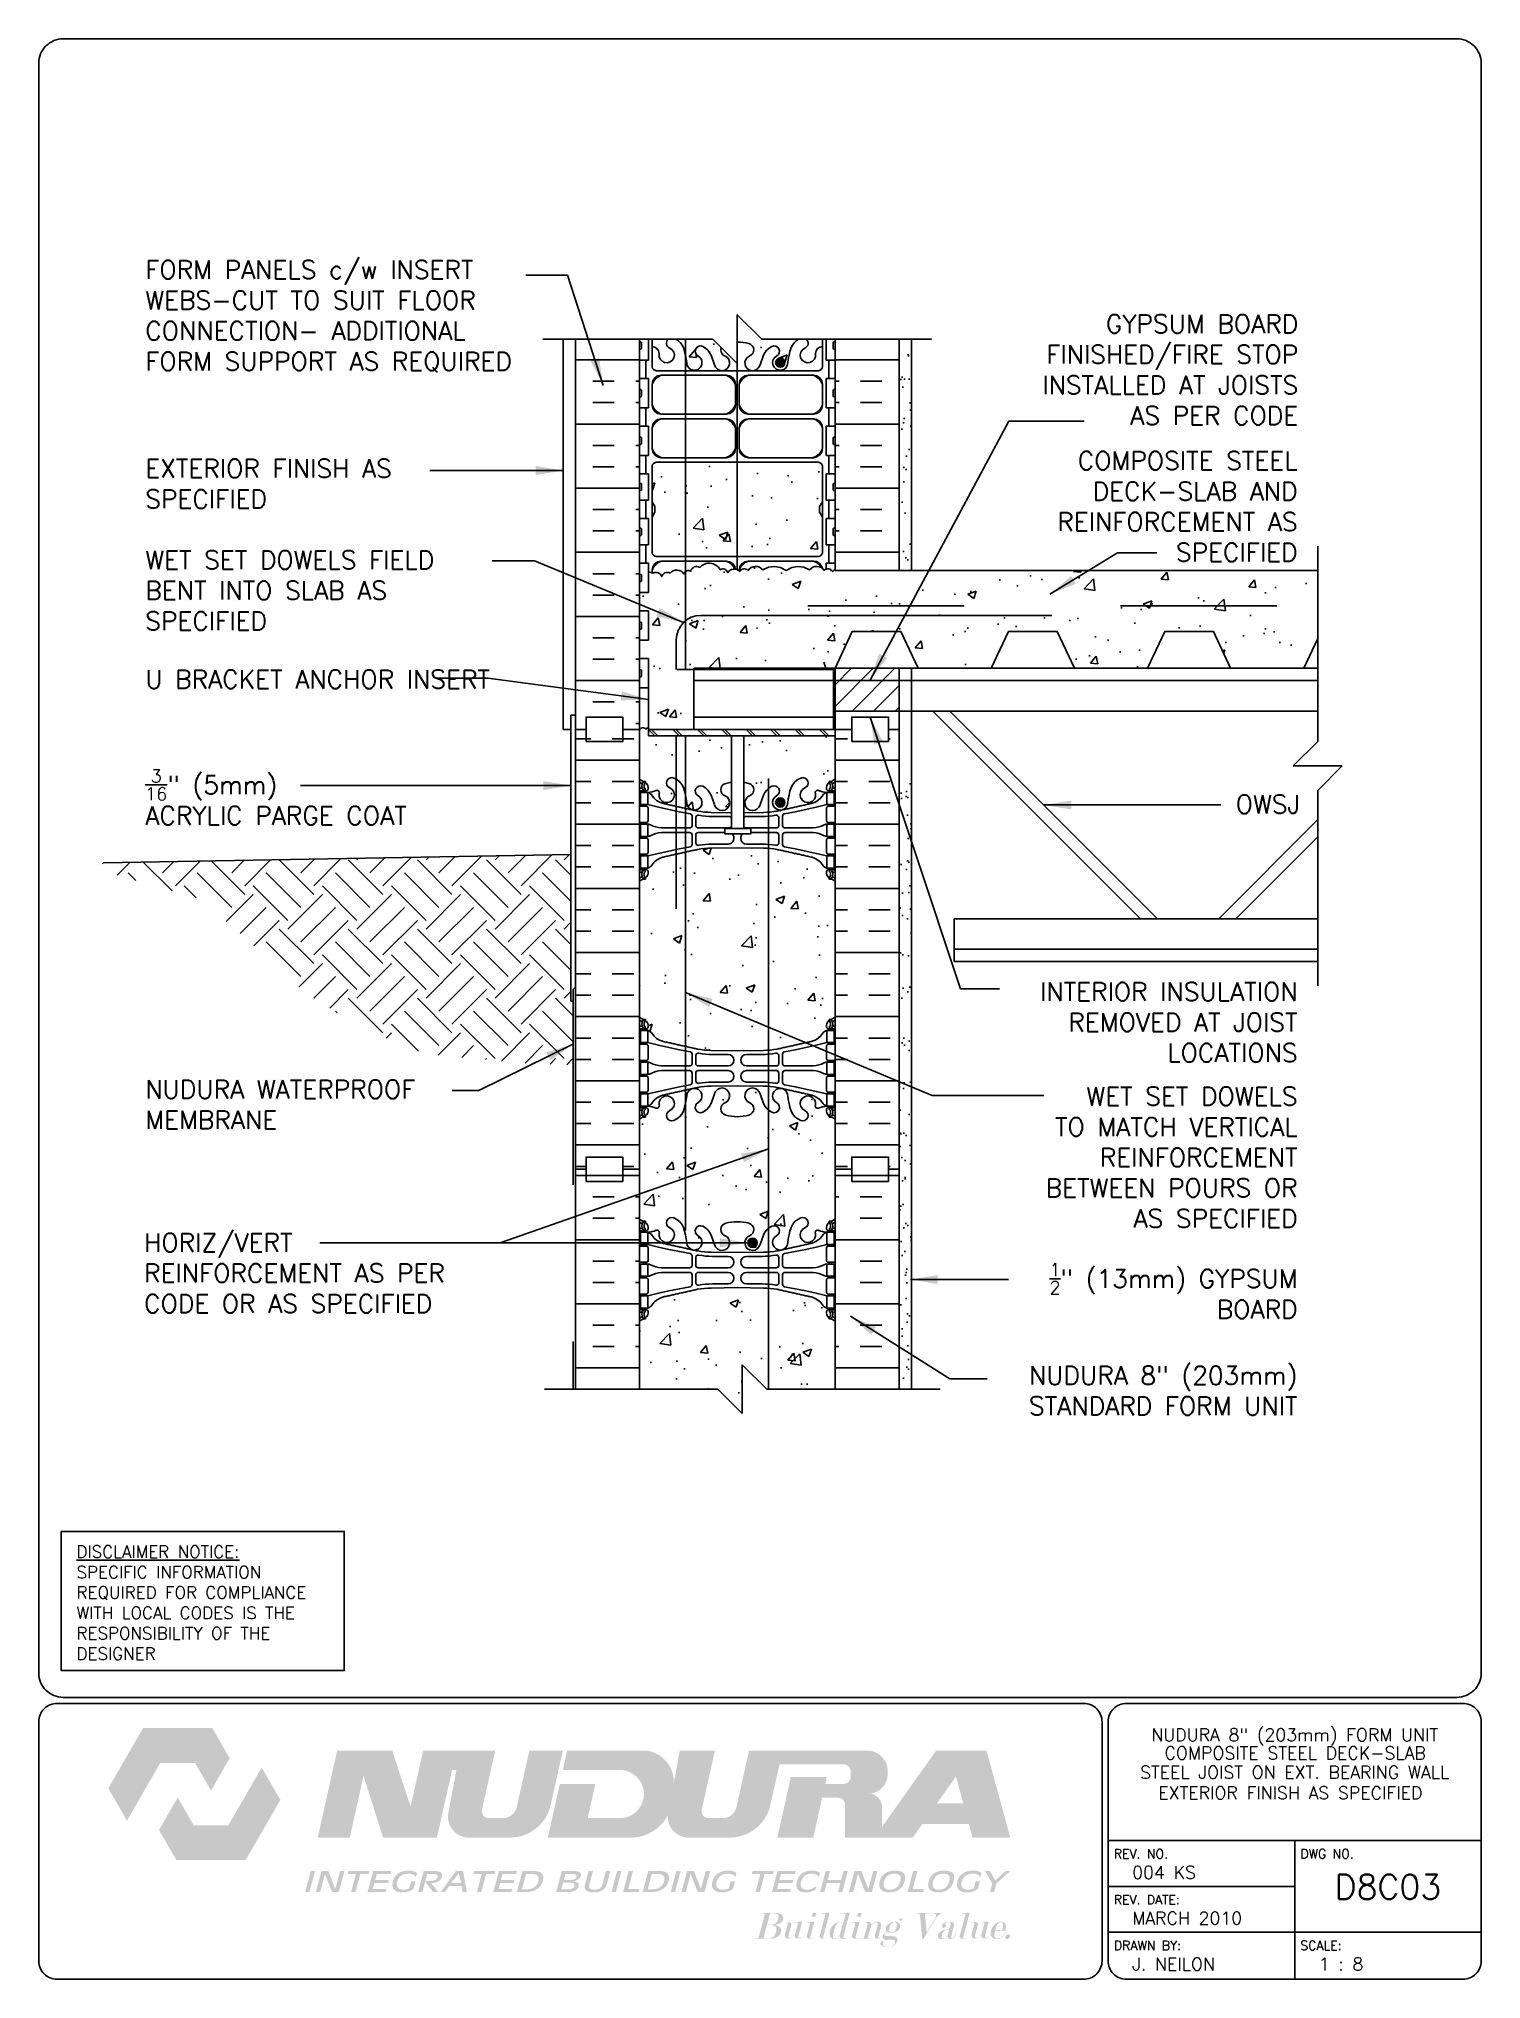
# Paper-space layout 'D8C03' of a CAD drawing. Header units: inches. Extents: x 0.42 to 7.8, y 0.49 to 10.41.
# The model-space entities are those that its viewports show. They can reach past a viewport. Long polylines and large blocks are cut down to what shows.
import ezdxf
from ezdxf.enums import TextEntityAlignment as Align

# ---------------------------------------------------------------- set-up
doc = ezdxf.new("R2010")
doc.units = ezdxf.units.IN
doc.header["$LTSCALE"] = 0.5
doc.header["$MEASUREMENT"] = 0
doc.linetypes.add('DASHED2', pattern=[0.375, 0.25, -0.125])
doc.linetypes.add('HIDDEN2', pattern=[0.1875, 0.125, -0.0625])
for name, color, linetype in [('HATCH', 12, 'Continuous'), ('line25', 2, 'Continuous'), ('LINE3', 3, 'Continuous'), ('LINE50', 5, 'Continuous'), ('LINE9', 9, 'Continuous'), ('LOGO', 7, 'Continuous'), ('TBK_LINE65', 3, 'Continuous'), ('TBK_TEXT', 4, 'Continuous'), ('TEXT', 4, 'Continuous'), ('Web_Edge', 9, 'Continuous')]:
    doc.layers.add(name, color=color, linetype=linetype)
doc.styles.add('DIM', font='romans.shx', dxfattribs={"width": 0.7})
doc.styles.add('ROMANS', font='romans.shx', dxfattribs={"height": 0.75})
doc.dimstyles.new('ext_12', dxfattribs={"dimscale": 12, "dimtxt": 0.09375, "dimasz": 0.09375, "dimexe": 0.09375, "dimexo": 0.0625, "dimgap": 0.0625, "dimtad": 1, "dimdec": 1, "dimzin": 3, "dimdsep": 46, "dimlunit": 4, "dimtxsty": 'DIM', "dimcen": 0.09, "dimdle": 0.09375, "dimclrt": 4, "dimadec": 0, "dimazin": 0, "dimtfac": 1, "dimtdec": 1, "dimtmove": 2, "dimatfit": 3, "dimfxl": 1, "dimfrac": 2, "dimtolj": 1, "dimtzin": 0, "dimarcsym": 0})
pattern_1 = [(37.5, (217.73736, 72.3307), (-0.0314967, 0.963412), [0, -0.76, 0, -0.85, 0, -0.8125]), (7.5, (217.7374, 72.3307), (0.884888, 1.411073), [0, -0.41, 0, -0.685, 0, -0.2625]), (327.5, (217.1224, 72.3307), (1.557071, 0.0028295), [0, -0.25, 0, -0.9, 0, -1.175]), (317.5, (217.1224, 72.3307), (1.503063, 0.438838), [0, -0.125, 0, -0.59, 0, -0.675])]

psp = doc.layouts.new('D8C03')

# ---------------------------------------------------------------- texts
at = {"layer": 'TBK_TEXT', "color": 7, "style": 'ROMANS'}
for s, p in [('REV. NO.', (5.9215, 1.107)), ('DWG NO.', (6.876, 1.107)), ('REV. DATE:', (5.9215, 0.8726)), ('DRAWN BY:', (5.9215, 0.6382)), ('SCALE:', (6.876, 0.6382))]:
    psp.add_text(s, height=0.04688, dxfattribs=at).set_placement(p)
at = {"layer": 'TEXT', "insert": (0.6134, 2.7065), "char_height": 0.0625, "width": 1.41371, "attachment_point": 1, "style": 'ROMANS'}
psp.add_mtext('{\\Fromans.shx|c1;\\LDISCLAIMER NOTICE:\\l\\PSPECIFIC INFORMATION REQUIRED FOR COMPLIANCE WITH LOCAL CODES IS THE RESPONSIBILITY OF THE DESIGNER}', dxfattribs=at)

msp = doc.modelspace()

# ---------------------------------------------------------------- texts
at = {"layer": 'TEXT', "style": 'ROMANS'}
msp.add_text('OWSJ ', height=0.75, dxfattribs=at).set_placement((308.798, 196.92), align=Align.CENTER)
at = {"layer": 'TEXT', "char_height": 0.75, "style": 'ROMANS'}
for s, insert, width, attachment_point in [('FORM PANELS c/w INSERT WEBS-CUT TO SUIT FLOOR CONNECTION- ADDITIONAL FORM SUPPORT AS REQUIRED', (262.581, 219.543), 16.66856, 1), ('\\A1;GYPSUM BOARD FINISHED/FIRE STOP INSTALLED AT JOISTS AS PER CODE', (309.782, 215.074), 12.22718, 6), ('EXTERIOR FINISH AS SPECIFIED', (262.581, 211.407), 13.68504, 1), ('\\A1;COMPOSITE STEEL DECK-SLAB AND REINFORCEMENT AS SPECIFIED', (309.755, 209.476), 12.22718, 6), ('WET SET DOWELS FIELD BENT INTO SLAB AS SPECIFIED', (262.581, 207.667), 13.68504, 1), ('U BRACKET ANCHOR INSERT', (262.581, 202.784), 13.68504, 1), ('\\A1;{\\H0.7x;\\S3/16;\\H1.429x;" (5mm)\\PACRYLIC PARGE COAT}', (262.581, 197.583), 13.05222, 4), ('\\A1;INTERIOR INSULATION REMOVED AT JOIST LOCATIONS', (309.755, 188.372), 12.22718, 6), ('\\A1;{\\H1x;NUDURA WATERPROOF MEMBRANE}', (262.581, 185.004), 13.60737, 4), ('WET SET DOWELS \\PTO MATCH VERTICAL REINFORCEMENT\\PBETWEEN POURS OR AS SPECIFIED', (309.755, 182.842), 12.22718, 6), ('HORIZ/VERT\\PREINFORCEMENT AS PER CODE OR AS SPECIFIED', (262.534, 178.106), 14.832, 4), ('\\A1;{\\H0.7x;\\S1/2;}" (13mm) GYPSUM BOARD', (309.755, 177.378), 12.19083, 6), ('NUDURA 8" (203mm) STANDARD FORM UNIT', (309.75, 173.296), 14.12358, 6)]:
    msp.add_mtext(s, dxfattribs=dict(at, insert=insert, width=width, attachment_point=attachment_point))

# ---------------------------------------------------------------- blocks, each defined once
blk = doc.blocks.new('TITLEBLOCK-Tag')
at = {"style": 'ROMANS'}
for tag, height, p in [('TITLE_LINE_1', 0.065, (0.927, -0.1328)), ('TITLE_LINE_2', 0.065, (0.9294, -0.2258)), ('CENTRE-LINE-3', 0.065, (0.927, -0.3246)), ('TITLE_LINE_4', 0.065, (0.927, -0.4299)), ('TITLE_LINE_5', 0.065, (0.927, -0.526)), ('DWG', 0.125, (1.4043, -0.9102))]:
    blk.add_attdef(tag, text='', height=height, dxfattribs=at).set_placement(p, align=Align.MIDDLE_CENTER)
for tag, p in [('LATEST_REVISION', (0.0954, -0.8366)), ('REVISION_DATE', (0.0954, -1.071)), ('DRAWN_BY', (0.0954, -1.3053)), ('SCALE', (1.0499, -1.3053))]:
    blk.add_attdef(tag, text='', height=0.065, dxfattribs=at).set_placement(p, align=Align.MIDDLE_LEFT)

# ---------------------------------------------------------------- hatches: boundary and pattern name
at = {"layer": 'HATCH'}
h = msp.add_hatch(dxfattribs=at)
h.set_pattern_fill('AR-CONC', color=256, scale=0.5)
h.set_pattern_definition([(50, (0, 0), (3.5863, -0.31376), [0.375, -4.125]), (355, (0, 0), (-0.693757, 3.76096), [0.3, -3.3]), (100.4514, (0.299, -0.026), (2.892544, 3.4472), [0.3187, -3.50571]), (46.1842, (0, 1), (5.336207, -0.827596), [0.5625, -6.1875]), (96.6356, (0.4447, 0.931), (4.67331, 4.87059), [0.47805, -5.25857]), (351.1842, (0, 1), (4.67331, 4.87059), [0.45, -4.95]), (21, (0.5, 0.75), (2.984535, -2.013094), [0.375, -4.125]), (326, (0.5, 0.75), (1.216577, 3.62575), [0.3, -3.3]), (71.4514, (0.7487, 0.5822), (4.201112, 1.612656), [0.3187, -3.50571]), (37.5, (0, 0), (0.0607993, 1.6644693), [0, -3.26, 0, -3.35, 0, -3.3125]), (7.5, (0, 0), (1.315348, 1.9720586), [0, -1.91, 0, -3.185, 0, -1.2625]), (327.5, (-1.115, 0), (2.669112, -0.1127744), [0, -1.25, 0, -3.9, 0, -5.175]), (317.5, (-1.615, 0), (2.915931, 0.500525), [0, -1.625, 0, -2.59, 0, -3.675])])
edge = h.paths.add_edge_path()
edge.add_arc((290.473, 175.771), 0.5, 46.21089, 66.42182)
edge.add_line((290.673, 176.229), (290.583, 176.229))
edge.add_line((290.583, 176.229), (290.583, 176.271))
edge.add_arc((290.723, 176.478), 0.25, 180, 235.9442, ccw=False)
edge.add_line((290.473, 176.478), (290.473, 176.545))
edge.add_arc((290.535, 176.545), 0.0625, 90, 180, ccw=False)
edge.add_line((290.535, 176.608), (290.583, 176.608))
edge.add_line((290.583, 176.608), (290.583, 176.678))
edge.add_line((290.583, 176.678), (290.478, 176.678))
edge.add_arc((290.6, 177.02), 0.364, 212.04242, 250.33874, ccw=False)
edge.add_arc((289.677, 176.409), 0.743, 34.22802, 73.81071)
edge.add_spline(control_points=[(289.884, 177.123), (288.447, 177.444)], knot_values=[0, 0, 1, 1], degree=1, periodic=0)
edge.add_arc((287.891, 174.512), 2.984, 79.25462, 90.09947)
edge.add_line((287.885, 177.496), (286.819, 177.512))
edge.add_line((286.819, 177.512), (285.752, 177.496))
edge.add_arc((285.747, 174.512), 2.984, 89.90053, 100.74538)
edge.add_spline(control_points=[(285.191, 177.444), (283.753, 177.123)], knot_values=[0, 0, 1, 1], degree=1, periodic=0)
edge.add_arc((283.961, 176.409), 0.743, 106.18929, 145.77198)
edge.add_arc((283.037, 177.02), 0.364, 289.66126, 327.95758, ccw=False)
edge.add_line((283.16, 176.678), (283.055, 176.678))
edge.add_line((283.055, 176.678), (283.055, 176.608))
edge.add_line((283.055, 176.608), (283.102, 176.608))
edge.add_arc((283.102, 176.545), 0.0625, 0, 90, ccw=False)
edge.add_line((283.165, 176.545), (283.165, 176.478))
edge.add_arc((282.915, 176.478), 0.25, 304.0558, 360, ccw=False)
edge.add_line((283.055, 176.271), (283.055, 176.229))
edge.add_line((283.055, 176.229), (282.965, 176.229))
edge.add_arc((283.165, 175.771), 0.5, 113.57818, 133.78911)
edge.add_line((282.819, 176.132), (282.819, 173.358))
edge.add_line((282.819, 173.358), (286.022, 173.358))
edge.add_line((286.022, 173.358), (287.022, 172.358))
edge.add_line((287.022, 172.358), (287.022, 174.358))
edge.add_line((287.022, 174.358), (288.022, 173.358))
edge.add_line((288.022, 173.358), (290.819, 173.358))
edge.add_line((290.819, 173.358), (290.819, 176.132))
h.paths.add_polyline_path([(290.819, 182.358), (290.819, 184.393, 0.088416), (290.673, 184.49), (290.583, 184.49), (290.583, 184.532, -0.249069), (290.473, 184.739), (290.473, 184.806, -0.414214), (290.535, 184.869), (290.583, 184.869), (290.583, 184.939), (290.478, 184.939, 0.085348), (290.148, 184.863, -0.669601), (290.016, 184.984, 2.087231), (289.582, 184.759, -1), (289.418, 184.35, -0.21345), (289.026, 184.74, -0.069923), (288.889, 185.383, 1.702394), (288.44, 185.071, -0.940793), (288.236, 184.688, -0.173075), (287.89, 185.054), (287.748, 185.441, 1.612474), (287.316, 185.082, -0.734872), (287.293, 184.57, -0.068475), (286.819, 184.508, -0.068475), (286.345, 184.57, -0.734872), (286.322, 185.082, 1.612474), (285.89, 185.441), (285.747, 185.054, -0.173075), (285.401, 184.688, -0.940793), (285.198, 185.071, 1.702394), (284.748, 185.383, -0.069923), (284.611, 184.74, -0.21345), (284.219, 184.35, -1), (284.056, 184.759, 2.087231), (283.622, 184.984, -0.669601), (283.489, 184.863, 0.085348), (283.16, 184.939), (283.055, 184.939), (283.055, 184.869), (283.102, 184.869, -0.414214), (283.165, 184.806), (283.165, 184.739, -0.249069), (283.055, 184.532), (283.055, 184.49), (282.965, 184.49, 0.088416), (282.819, 184.393), (282.819, 182.358), (282.819, 180.324, 0.088416), (282.965, 180.227), (283.055, 180.227), (283.055, 180.185, -0.249069), (283.165, 179.978), (283.165, 179.91, -0.414214), (283.102, 179.848), (283.055, 179.848), (283.055, 179.778), (283.16, 179.778, 0.085348), (283.489, 179.853, -0.669601), (283.622, 179.733, 2.087231), (284.056, 179.958, -1), (284.219, 180.366, -0.21345), (284.611, 179.977, -0.069923), (284.748, 179.333, 1.702394), (285.198, 179.646, -0.940793), (285.401, 180.029, -0.173075), (285.747, 179.663), (285.89, 179.276, 1.612474), (286.322, 179.635, -0.734872), (286.345, 180.146, -0.068475), (286.819, 180.208, -0.068475), (287.293, 180.146, -0.734872), (287.316, 179.635, 1.612474), (287.748, 179.276), (287.89, 179.663, -0.173075), (288.236, 180.029, -0.940793), (288.44, 179.646, 1.702394), (288.889, 179.333, -0.069923), (289.026, 179.977, -0.21345), (289.418, 180.366, -1), (289.582, 179.958, 2.087231), (290.016, 179.733, -0.669601), (290.148, 179.853, 0.085348), (290.478, 179.778), (290.583, 179.778), (290.583, 179.848), (290.535, 179.848, -0.414214), (290.473, 179.91), (290.473, 179.978, -0.249069), (290.583, 180.185), (290.583, 180.227), (290.673, 180.227, 0.088416), (290.819, 180.324)])
edge = h.paths.add_edge_path()
edge.add_arc((290.473, 193.771), 0.5, 46.21089, 66.42182)
edge.add_line((290.673, 194.229), (290.583, 194.229))
edge.add_line((290.583, 194.229), (290.583, 194.271))
edge.add_arc((290.723, 194.478), 0.25, 180, 235.9442, ccw=False)
edge.add_line((290.473, 194.478), (290.473, 194.545))
edge.add_arc((290.535, 194.545), 0.0625, 90, 180, ccw=False)
edge.add_line((290.535, 194.608), (290.583, 194.608))
edge.add_line((290.583, 194.608), (290.583, 194.678))
edge.add_line((290.583, 194.678), (290.478, 194.678))
edge.add_arc((290.6, 195.02), 0.364, 214.97751, 250.33874, ccw=False)
edge.add_arc((289.677, 194.409), 0.743, 32.79192, 73.81071)
edge.add_spline(control_points=[(289.884, 195.123), (288.447, 195.444)], knot_values=[0, 0, 1, 1], degree=1, periodic=0)
edge.add_arc((287.891, 192.512), 2.984, 79.25462, 90.09947)
edge.add_line((287.885, 195.496), (286.819, 195.512))
edge.add_line((286.819, 195.512), (285.752, 195.496))
edge.add_arc((285.747, 192.512), 2.984, 89.90053, 100.74538)
edge.add_spline(control_points=[(285.191, 195.444), (283.753, 195.123)], knot_values=[0, 0, 1, 1], degree=1, periodic=0)
edge.add_arc((283.961, 194.409), 0.743, 106.18929, 147.20808)
edge.add_arc((283.037, 195.02), 0.364, 289.66126, 325.02249, ccw=False)
edge.add_line((283.16, 194.678), (283.055, 194.678))
edge.add_line((283.055, 194.678), (283.055, 194.608))
edge.add_line((283.055, 194.608), (283.102, 194.608))
edge.add_arc((283.102, 194.545), 0.0625, 0, 90, ccw=False)
edge.add_line((283.165, 194.545), (283.165, 194.478))
edge.add_arc((282.915, 194.478), 0.25, 304.0558, 360, ccw=False)
edge.add_line((283.055, 194.271), (283.055, 194.229))
edge.add_line((283.055, 194.229), (282.965, 194.229))
edge.add_arc((283.165, 193.771), 0.5, 113.57818, 133.78911)
edge.add_line((282.819, 194.132), (282.819, 188.585))
edge.add_arc((283.165, 188.946), 0.5, 226.21089, 246.42182)
edge.add_line((282.965, 188.488), (283.055, 188.488))
edge.add_line((283.055, 188.488), (283.055, 188.446))
edge.add_arc((282.915, 188.239), 0.25, 0, 55.9442, ccw=False)
edge.add_line((283.165, 188.239), (283.165, 188.171))
edge.add_arc((283.102, 188.171), 0.0625, -90, 0, ccw=False)
edge.add_line((283.102, 188.109), (283.055, 188.109))
edge.add_line((283.055, 188.109), (283.055, 188.039))
edge.add_line((283.055, 188.039), (283.16, 188.039))
edge.add_arc((283.037, 187.696), 0.364, 34.97751, 70.33874, ccw=False)
edge.add_arc((283.961, 188.308), 0.743, 212.79192, 253.81071)
edge.add_spline(control_points=[(283.753, 187.594), (285.191, 187.273)], knot_values=[0, 0, 1, 1], degree=1, periodic=0)
edge.add_arc((285.747, 190.205), 2.984, 259.25462, 270.09947)
edge.add_line((285.752, 187.221), (286.819, 187.205))
edge.add_line((286.819, 187.205), (287.885, 187.221))
edge.add_arc((287.891, 190.205), 2.984, 269.90053, 280.74538)
edge.add_spline(control_points=[(288.447, 187.273), (289.884, 187.594)], knot_values=[0, 0, 1, 1], degree=1, periodic=0)
edge.add_arc((289.677, 188.308), 0.743, 286.18929, 327.20808)
edge.add_arc((290.6, 187.696), 0.364, 109.66126, 145.02249, ccw=False)
edge.add_line((290.478, 188.039), (290.583, 188.039))
edge.add_line((290.583, 188.039), (290.583, 188.109))
edge.add_line((290.583, 188.109), (290.535, 188.109))
edge.add_arc((290.535, 188.171), 0.0625, 180, 270, ccw=False)
edge.add_line((290.473, 188.171), (290.473, 188.239))
edge.add_arc((290.723, 188.239), 0.25, 124.0558, 180, ccw=False)
edge.add_line((290.583, 188.446), (290.583, 188.488))
edge.add_line((290.583, 188.488), (290.673, 188.488))
edge.add_arc((290.473, 188.946), 0.5, 293.57818, 313.78911)
edge.add_line((290.819, 188.585), (290.819, 194.132))
h.paths.add_polyline_path([(286.587, 200.096), (283.184, 200.096), (283.184, 200.356), (283.184, 202.053), (282.819, 202.053), (282.819, 198.324, 0.088416), (282.965, 198.227), (283.055, 198.227), (283.055, 198.185, -0.249069), (283.165, 197.978), (283.165, 197.91, -0.414214), (283.102, 197.848), (283.055, 197.848), (283.055, 197.778), (283.16, 197.778, 0.085348), (283.489, 197.853, -0.669601), (283.622, 197.733, 2.087231), (284.056, 197.958, -1), (284.219, 198.366, -0.21345), (284.611, 197.977, -0.069923), (284.748, 197.333, 1.702394), (285.198, 197.646, -0.940793), (285.401, 198.029, -0.173075), (285.747, 197.663), (285.89, 197.276, 1.612474), (286.322, 197.635, -0.734872), (286.345, 198.146, -0.035303), (286.587, 198.195)])
h.paths.add_polyline_path([(290.819, 200.096), (287.087, 200.096), (287.087, 198.19, -0.029977), (287.293, 198.146, -0.734872), (287.316, 197.635, 1.612474), (287.748, 197.276), (287.89, 197.663, -0.173075), (288.236, 198.029, -0.940793), (288.44, 197.646, 1.702394), (288.889, 197.333, -0.069923), (289.026, 197.977, -0.21345), (289.418, 198.366, -1), (289.582, 197.958, 2.087231), (290.016, 197.733, -0.669601), (290.148, 197.853, 0.085348), (290.478, 197.778), (290.583, 197.778), (290.583, 197.848), (290.535, 197.848, -0.414214), (290.473, 197.91), (290.473, 197.978, -0.249069), (290.583, 198.185), (290.583, 198.227), (290.673, 198.227, 0.088416), (290.819, 198.324)])
h.paths.add_polyline_path([(285.044, 202.809), (283.184, 202.809), (283.184, 202.053), (283.184, 200.356), (285.044, 200.356)])
h.paths.add_polyline_path([(291.518, 204.358), (293.518, 204.358), (294.218, 202.858), (297.218, 202.858), (297.917, 204.358), (299.917, 204.358), (300.617, 202.858), (303.617, 202.858), (304.316, 204.358), (306.316, 204.358), (307.016, 202.858), (310.016, 202.858), (310.581, 204.071), (310.581, 206.858), (290.819, 206.858), (290.819, 206.888, 0.10231), (290.723, 206.812, 0.520567), (290.378, 206.861, 0.520567), (289.78, 206.883, 0.310845), (288.819, 206.861, 0.310845), (287.858, 206.883, 0.520567), (287.259, 206.861, 0.520567), (286.914, 206.812, 0.520567), (286.424, 206.769, 0.520567), (286.12, 206.89, 0.258655), (285.698, 207.159, 0.230831), (285.28, 206.986, 0.520567), (284.918, 206.83, 0.520567), (284.637, 206.709, 0.520567), (284.064, 206.748, 0.520567), (283.723, 206.602, 0.520567), (283.363, 206.745, 0.058158), (283.184, 206.804), (283.184, 205.953), (282.819, 205.953), (282.819, 205.203), (283.184, 205.203), (283.184, 204.003), (282.819, 204.003), (282.819, 203.253), (283.184, 203.253), (283.184, 202.809), (285.044, 202.809), (285.044, 202.858), (290.819, 202.858)])
h.paths.add_polyline_path([(290.189, 209.246), (290.189, 209.358), (290.189, 209.471), (290.309, 209.671), (290.309, 211.14, 0.268138), (290.148, 211.288), (283.49, 211.288, 0.268156), (283.329, 211.14), (283.329, 209.671), (283.449, 209.471), (283.449, 209.358), (283.449, 209.246), (283.329, 209.046), (283.329, 207.577, 0.268156), (283.49, 207.429), (290.148, 207.429, 0.268138), (290.309, 207.577), (290.309, 209.046)])
h.paths.add_polyline_path([(285.198, 215.646, -0.940793), (285.401, 216.029, -0.173075), (285.747, 215.663), (285.89, 215.276, 1.612474), (286.322, 215.635, -0.416252), (286.162, 215.98), (285.819, 216.323), (284.311, 216.323, -0.174455), (284.611, 215.977, -0.068226), (284.747, 215.349, 1.753171)])
h.paths.add_polyline_path([(284.056, 215.958, -0.550694), (283.988, 216.323), (283.329, 216.323), (283.329, 216.028, -0.380397), (283.622, 215.733, 2.087231)])
h.paths.add_polyline_path([(289.326, 216.323), (287.819, 216.323), (286.819, 217.323), (286.819, 216.208, -0.068476), (287.293, 216.146, -0.734872), (287.316, 215.635, 1.612474), (287.748, 215.276), (287.89, 215.663, -0.173075), (288.236, 216.029, -0.940793), (288.44, 215.646, 1.753171), (288.891, 215.349, -0.068226), (289.026, 215.977, -0.174455)])
h.paths.add_polyline_path([(290.309, 216.028), (290.309, 216.323), (289.65, 216.323, -0.550694), (289.582, 215.958, 2.087231), (290.016, 215.733, -0.380392)])
h = msp.add_hatch(dxfattribs=at)
h.set_pattern_fill('INSUL', color=256, scale=7, style=0)
h.set_pattern_definition([(0, (-2643.3428, -196.649), (0, 2.625), []), (0, (-2643.3428, -195.774), (0, 2.625), [0.875, -0.875]), (0, (-2643.3428, -194.899), (0, 2.625), [0.875, -0.875])])
h.paths.add_polyline_path([(280.194, 200.361), (280.631, 200.361), (280.631, 200.861), (282.131, 200.861), (282.131, 200.361), (282.819, 200.361), (282.819, 216.198), (282.694, 216.323), (280.194, 216.323)])
h = msp.add_hatch(dxfattribs=at)
h.set_pattern_fill('INSUL', color=256, scale=7, style=0)
h.set_pattern_definition([(180, (3216.9804, -196.649), (0, 2.625), []), (180, (3216.9804, -195.774), (0, 2.625), [0.875, -0.875]), (180, (3216.9804, -194.899), (0, 2.625), [0.875, -0.875])])
h.paths.add_polyline_path([(290.819, 206.858), (293.444, 206.858), (293.444, 216.323), (290.819, 216.323)])
h = msp.add_hatch(dxfattribs=at)
h.set_pattern_fill('AR-SAND', color=256, scale=0.5, style=0)
h.set_pattern_definition(pattern_1)
h.paths.add_polyline_path([(293.944, 216.323), (293.444, 216.323), (293.444, 206.858), (293.569, 206.858), (293.944, 206.858)])
h = msp.add_hatch(dxfattribs=at)
h.set_pattern_fill('ANSI31', color=256, scale=5, style=0)
h.set_pattern_definition([(45, (213.7115, 7.51413), (-0.4419417, 0.4419417), [])])
h.paths.add_polyline_path([(293.444, 201.108), (293.444, 202.856), (290.819, 202.856), (290.819, 201.108)])
h = msp.add_hatch(dxfattribs=at)
h.set_pattern_fill('INSUL', color=256, scale=7, style=0)
h.set_pattern_definition([(0, (292.2004, 193.849), (0, 2.625), []), (0, (292.2004, 194.724), (0, 2.625), [0.875, -0.875]), (0, (292.2004, 195.599), (0, 2.625), [0.875, -0.875])])
h.paths.add_polyline_path([(293.444, 200.358), (293.006, 200.358), (293.006, 199.858), (291.506, 199.858), (291.506, 200.358), (290.819, 200.358), (290.819, 182.358), (291.506, 182.358), (291.506, 182.858), (293.006, 182.858), (293.006, 182.358), (293.444, 182.358)])
h.paths.add_polyline_path([(280.194, 182.358), (280.631, 182.358), (280.631, 182.858), (282.131, 182.858), (282.131, 182.358), (282.819, 182.358), (282.819, 200.358), (282.131, 200.358), (282.131, 200.858), (280.631, 200.858), (280.631, 200.358), (280.194, 200.358)])
h = msp.add_hatch(dxfattribs=at)
h.set_pattern_fill('AR-SAND', color=256, scale=0.5, style=0)
h.set_pattern_definition(pattern_1)
h.paths.add_polyline_path([(293.944, 198.358), (293.444, 198.358), (293.444, 182.358), (293.444, 173.358), (293.944, 173.358)])
h = msp.add_hatch(dxfattribs=at)
h.set_pattern_fill('EARTH', color=256, scale=8, angle=45, style=0)
h.set_pattern_definition([(45, (215.7374, 72.3307), (2e-16, 2.828427), [2, -2]), (45, (215.207, 72.861), (2e-16, 2.828427), [2, -2]), (45, (214.6767, 73.3914), (2e-16, 2.828427), [2, -2]), (135, (214.6767, 73.745), (-2.828427, 4e-16), [2, -2]), (135, (215.207, 74.2753), (-2.828427, 4e-16), [2, -2]), (135, (215.7374, 74.8056), (-2.828427, 4e-16), [2, -2])])
h.paths.add_polyline_path([(280.1, 186.621), (280.1, 189.233), (280.006, 189.233), (280.006, 195.233), (260.808, 194.898), (261.104, 194.48), (264.782, 193.43), (266.65, 191.855), (269.043, 189.639), (271.437, 188.123), (274.064, 187.073), (278.113, 186.698)])
at = {"layer": 'LINE3'}
for points in [[(288.39, 215.364, 1), (288.765, 215.364, 1)], [(288.39, 197.364, 1), (288.765, 197.364, 1)], [(287.255, 179.348, 1), (287.63, 179.348, 1)]]:
    msp.add_hatch(color=256, dxfattribs=at).paths.add_polyline_path(points)

# ---------------------------------------------------------------- linework, layer by layer
for points in [[(283.753, 197.332), (285.191, 197.012)], [(283.753, 195.123), (285.191, 195.444)], [(283.753, 187.594), (285.191, 187.273)]]:
    msp.add_open_spline(points, degree=1)
at = {"layer": 'HATCH'}
for p, q in [((294.575, 206.771), (294.575, 206.771)), ((283.184, 200.356), (283.443, 200.096)), ((283.309, 200.356), (283.568, 200.096)), ((284.184, 200.356), (284.443, 200.096)), ((284.309, 200.356), (284.568, 200.096)), ((285.184, 200.356), (285.443, 200.096)), ((285.309, 200.356), (285.568, 200.096)), ((286.184, 200.356), (286.443, 200.096)), ((286.309, 200.356), (286.568, 200.096)), ((287.184, 200.356), (287.443, 200.096)), ((287.309, 200.356), (287.568, 200.096)), ((288.184, 200.356), (288.443, 200.096)), ((288.309, 200.356), (288.568, 200.096)), ((289.184, 200.356), (289.443, 200.096)), ((289.309, 200.356), (289.568, 200.096)), ((290.184, 200.356), (290.443, 200.096)), ((290.309, 200.356), (290.568, 200.096)), ((280.194, 182.099), (282.819, 182.099)), ((288.092, 182.132), (288.092, 182.132)), ((293.444, 182.099), (290.819, 182.099)), ((280.907, 181.224), (281.782, 181.224)), ((282.657, 181.224), (282.819, 181.224)), ((290.98, 181.224), (290.819, 181.224)), ((292.73, 181.224), (291.855, 181.224)), ((280.907, 180.349), (281.782, 180.349)), ((282.657, 180.349), (282.819, 180.349)), ((292.73, 180.349), (291.855, 180.349)), ((280.194, 179.474), (282.819, 179.474)), ((293.444, 179.474), (290.819, 179.474)), ((280.907, 178.599), (281.782, 178.599)), ((282.657, 178.599), (282.819, 178.599)), ((292.73, 178.599), (291.855, 178.599)), ((280.907, 177.724), (281.782, 177.724)), ((282.657, 177.724), (282.819, 177.724)), ((292.73, 177.724), (291.855, 177.724)), ((280.194, 176.849), (282.819, 176.849)), ((293.444, 176.849), (290.819, 176.849)), ((280.907, 175.974), (281.782, 175.974)), ((282.657, 175.974), (282.819, 175.974)), ((292.73, 175.974), (291.855, 175.974)), ((280.907, 175.099), (281.782, 175.099)), ((282.657, 175.099), (282.819, 175.099)), ((290.98, 175.099), (290.819, 175.099)), ((292.73, 175.099), (291.855, 175.099)), ((280.194, 174.224), (282.819, 174.224)), ((293.444, 174.224), (290.819, 174.224))]:
    msp.add_line(p, q, dxfattribs=at)
at = {"layer": 'HATCH', "linetype": 'HIDDEN2'}
for p, q in [((283.184, 202.809), (283.184, 200.356)), ((290.756, 202.809), (283.184, 202.809)), ((290.756, 202.811), (290.756, 200.358))]:
    msp.add_line(p, q, dxfattribs=at)
at = {"layer": 'HATCH', "linetype": 'HIDDEN2', "ltscale": 2}
for p, q in [((293.444, 202.358), (290.819, 202.358)), ((293.444, 202.358), (293.944, 202.358)), ((290.819, 201.108), (293.944, 201.108))]:
    msp.add_line(p, q, dxfattribs=at)
at = {"layer": 'HATCH'}
for points in [[(284.064, 206.748, 0.520567), (283.723, 206.602, 0.520567), (283.363, 206.745, 0.058158), (283.184, 206.804, 0.058158)], [(285.698, 207.159, 0.230831), (285.28, 206.986, 0.520567), (284.918, 206.83, 0.520567), (284.637, 206.709, 0.520567), (284.064, 206.748, 0.166585)], [(288.819, 206.861, 0.310845), (287.858, 206.883, 0.520567), (287.259, 206.861, 0.520567), (286.914, 206.812, 0.520567), (286.424, 206.769, 0.520567), (286.12, 206.89, 0.258655), (285.698, 207.159, 0.132818)], [(288.819, 206.861, -0.310845), (289.78, 206.883, -0.520567), (290.378, 206.861, -0.520567), (290.723, 206.812, -0.10231), (290.819, 206.888, -0.10231)], [(283.184, 200.434, 0.182463), (283.076, 200.361, 0.520567), (282.84, 200.361)]]:
    msp.add_lwpolyline(points, format="xyb", dxfattribs=at)
at = {"layer": 'line25'}
for p, q in [((282.819, 216.323), (282.819, 182.358)), ((283.184, 215.463), (283.184, 216.323)), ((290.454, 215.463), (290.454, 216.323)), ((290.819, 206.858), (290.819, 216.323)), ((282.819, 215.463), (283.184, 215.463)), ((290.819, 215.463), (290.454, 215.463)), ((282.819, 214.713), (283.184, 214.713)), ((283.184, 213.513), (283.184, 214.713)), ((290.819, 214.713), (290.454, 214.713)), ((290.454, 213.513), (290.454, 214.713)), ((282.819, 213.513), (283.184, 213.513)), ((290.819, 213.513), (290.454, 213.513)), ((282.819, 212.763), (283.184, 212.763)), ((283.184, 211.563), (283.184, 212.763)), ((290.819, 212.763), (290.454, 212.763)), ((290.454, 211.563), (290.454, 212.763)), ((282.819, 211.563), (283.184, 211.563)), ((290.819, 211.563), (290.454, 211.563)), ((282.819, 210.813), (283.184, 210.813)), ((283.184, 210.813), (283.184, 209.733)), ((290.819, 210.813), (290.454, 210.813)), ((290.454, 210.813), (290.454, 209.733)), ((282.819, 209.733), (283.184, 209.733)), ((290.819, 209.733), (290.454, 209.733)), ((282.819, 208.983), (283.184, 208.983)), ((283.184, 207.903), (283.184, 208.983)), ((290.819, 208.983), (290.454, 208.983)), ((290.454, 207.903), (290.454, 208.983)), ((282.819, 207.903), (283.184, 207.903)), ((290.819, 207.903), (290.454, 207.903)), ((282.819, 207.153), (283.184, 207.153)), ((283.184, 207.153), (283.184, 205.953)), ((290.819, 207.153), (290.454, 207.153)), ((290.454, 207.153), (290.454, 206.913)), ((290.819, 206.858), (310.581, 206.858)), ((282.819, 205.953), (283.184, 205.953)), ((282.819, 205.203), (283.184, 205.203)), ((283.184, 205.203), (283.184, 204.003)), ((282.819, 204.003), (283.184, 204.003)), ((282.819, 203.253), (283.184, 203.253)), ((283.184, 203.253), (283.184, 202.053)), ((285.044, 202.858), (310.581, 202.858)), ((285.044, 200.356), (285.044, 202.856)), ((290.819, 182.358), (290.819, 202.858)), ((282.819, 202.053), (283.184, 202.053)), ((290.819, 202.358), (285.044, 202.358)), ((294.819, 202.358), (293.944, 202.358)), ((294.819, 202.358), (310.581, 202.358)), ((293.944, 201.108), (310.581, 201.108)), ((294.819, 201.108), (303.319, 192.608)), ((295.526, 201.108), (304.026, 192.608)), ((283.184, 200.356), (290.819, 200.356)), ((283.184, 200.096), (283.184, 200.356)), ((283.184, 200.096), (290.819, 200.096)), ((285.044, 200.856), (290.819, 200.856)), ((286.587, 196.304), (286.587, 200.096)), ((287.087, 196.304), (287.087, 200.096)), ((310.581, 196.664), (306.526, 192.608)), ((310.581, 195.957), (307.233, 192.608)), ((295.694, 190.858), (295.694, 192.608)), ((295.694, 192.608), (310.581, 192.608)), ((295.694, 191.358), (310.581, 191.358)), ((295.694, 190.858), (310.581, 190.858)), ((282.819, 182.358), (282.819, 173.358)), ((290.819, 173.358), (290.819, 182.358))]:
    msp.add_line(p, q, dxfattribs=at)
at = {"layer": 'line25', "color": 192}
for p, q in [((290.444, 202.858), (290.364, 203.108)), ((290.444, 202.858), (290.819, 202.858)), ((294.218, 202.858), (297.218, 202.858)), ((300.617, 202.858), (303.617, 202.858)), ((307.016, 202.858), (310.016, 202.858))]:
    msp.add_line(p, q, dxfattribs=at)
for points in [[(290.819, 202.858), (291.518, 204.358), (293.518, 204.358), (294.218, 202.858)], [(297.218, 202.858), (297.917, 204.358), (299.917, 204.358), (300.617, 202.858)], [(303.617, 202.858), (304.316, 204.358), (306.316, 204.358), (307.016, 202.858)], [(310.016, 202.858), (310.581, 204.071)]]:
    msp.add_lwpolyline(points, dxfattribs=at)
at = {"layer": 'line25'}
for points in [[(286.837, 196.304), (286.309, 196.304), (286.309, 196.078), (286.837, 196.078)], [(286.837, 196.304), (287.366, 196.304), (287.366, 196.078), (287.106, 196.078)], [(287.106, 196.078), (286.837, 196.078)]]:
    msp.add_lwpolyline(points, dxfattribs=at)
at = {"layer": 'LINE3'}
for p, q in [((284.694, 202.809), (284.694, 216.321)), ((286.819, 206.888), (286.819, 215.323)), ((284.694, 179.849), (284.694, 200.096)), ((288.095, 198.342), (288.095, 173.358))]:
    msp.add_line(p, q, dxfattribs=at)
at = {"layer": 'LINE3', "linetype": 'Continuous'}
msp.add_lwpolyline([(284.319, 202.809), (284.319, 204.018, -0.414214), (285.319, 205.018), (299.698, 205.018)], format="xyb", dxfattribs=at)
msp.add_lwpolyline([(284.319, 193.018), (284.319, 200.096)], dxfattribs=at)
at = {"layer": 'LINE3'}
for centre in [(288.577, 215.364), (288.577, 197.364), (287.443, 179.348)]:
    msp.add_circle(centre, 0.188, dxfattribs=at)
at = {"layer": 'LINE50'}
for p, q in [((280.194, 200.361), (280.194, 216.323)), ((293.444, 206.858), (293.444, 216.323)), ((280.194, 182.358), (280.194, 200.358)), ((293.444, 182.358), (293.444, 200.358)), ((260.878, 194.899), (280.006, 195.233)), ((280.194, 173.358), (280.194, 182.358)), ((293.444, 173.358), (293.444, 182.358))]:
    msp.add_line(p, q, dxfattribs=at)
at = {"layer": 'LINE50', "ltscale": 2}
msp.add_line((293.444, 200.358), (293.444, 202.858), dxfattribs=at)
at = {"layer": 'LINE50'}
for points in [[(282.819, 200.358), (282.131, 200.358), (282.131, 200.858), (280.631, 200.858), (280.631, 200.358), (280.194, 200.358)], [(280.194, 200.358), (280.631, 200.358), (280.631, 200.858), (282.131, 200.858), (282.131, 200.358), (282.819, 200.358)], [(293.444, 200.358), (293.006, 200.358), (293.006, 200.858), (291.506, 200.858), (291.506, 200.358), (290.819, 200.358)], [(282.819, 182.358), (282.131, 182.358), (282.131, 182.858), (280.631, 182.858), (280.631, 182.358), (280.194, 182.358)], [(280.194, 182.358), (280.631, 182.358), (280.631, 182.858), (282.131, 182.858), (282.131, 182.358), (282.819, 182.358)], [(290.819, 182.358), (291.506, 182.358), (291.506, 182.858), (293.006, 182.858), (293.006, 182.358), (293.444, 182.358)], [(293.444, 182.358), (293.006, 182.358), (293.006, 182.858), (291.506, 182.858), (291.506, 182.358), (290.819, 182.358)]]:
    msp.add_lwpolyline(points, dxfattribs=at)
at = {"layer": 'LINE9'}
for p, q in [((279.694, 200.358), (279.694, 216.323)), ((282.819, 215.953), (282.819, 216.173)), ((282.819, 216.118), (282.819, 216.118)), ((282.819, 216.008), (282.819, 216.008)), ((282.859, 216.213), (282.859, 216.213)), ((282.899, 215.953), (282.899, 216.173)), ((290.739, 215.953), (290.739, 216.173)), ((290.779, 216.213), (290.779, 216.213)), ((290.819, 215.953), (290.819, 216.173)), ((290.819, 216.118), (290.819, 216.118)), ((290.819, 216.008), (290.819, 216.008)), ((293.944, 206.858), (293.944, 216.323)), ((282.859, 215.913), (282.859, 215.913)), ((290.779, 215.913), (290.779, 215.913)), ((282.819, 214.003), (282.819, 214.223)), ((282.819, 214.168), (282.819, 214.168)), ((282.819, 214.058), (282.819, 214.058)), ((282.859, 214.263), (282.859, 214.263)), ((282.859, 213.963), (282.859, 213.963)), ((282.899, 214.003), (282.899, 214.223)), ((290.739, 214.003), (290.739, 214.223)), ((290.779, 214.263), (290.779, 214.263)), ((290.779, 213.963), (290.779, 213.963)), ((290.819, 214.003), (290.819, 214.223)), ((290.819, 214.168), (290.819, 214.168)), ((290.819, 214.058), (290.819, 214.058)), ((282.819, 212.053), (282.819, 212.273)), ((282.819, 212.218), (282.819, 212.218)), ((282.819, 212.108), (282.819, 212.108)), ((282.859, 212.313), (282.859, 212.313)), ((282.859, 212.013), (282.859, 212.013)), ((282.899, 212.053), (282.899, 212.273)), ((290.739, 212.053), (290.739, 212.273)), ((290.779, 212.313), (290.779, 212.313)), ((290.779, 212.013), (290.779, 212.013)), ((290.819, 212.053), (290.819, 212.273)), ((290.819, 212.218), (290.819, 212.218)), ((290.819, 212.108), (290.819, 212.108)), ((282.859, 210.423), (282.859, 210.423)), ((290.779, 210.423), (290.779, 210.423)), ((282.819, 210.383), (282.819, 210.163)), ((282.819, 210.328), (282.819, 210.328)), ((282.819, 210.218), (282.819, 210.218)), ((282.859, 210.123), (282.859, 210.123)), ((282.899, 210.383), (282.899, 210.163)), ((290.739, 210.383), (290.739, 210.163)), ((290.779, 210.123), (290.779, 210.123)), ((290.819, 210.383), (290.819, 210.163)), ((290.819, 210.328), (290.819, 210.328)), ((290.819, 210.218), (290.819, 210.218)), ((282.819, 208.333), (282.819, 208.553)), ((282.819, 208.498), (282.819, 208.498)), ((282.819, 208.388), (282.819, 208.388)), ((282.859, 208.593), (282.859, 208.593)), ((282.859, 208.293), (282.859, 208.293)), ((282.899, 208.333), (282.899, 208.553)), ((290.739, 208.333), (290.739, 208.553)), ((290.779, 208.593), (290.779, 208.593)), ((290.779, 208.293), (290.779, 208.293)), ((290.819, 208.333), (290.819, 208.553)), ((290.819, 208.498), (290.819, 208.498)), ((290.819, 208.388), (290.819, 208.388)), ((310.581, 207.858), (310.581, 199.858)), ((282.819, 206.663), (282.819, 206.443)), ((282.819, 206.608), (282.819, 206.608)), ((282.819, 206.498), (282.819, 206.498)), ((282.859, 206.703), (282.859, 206.703)), ((282.899, 206.663), (282.899, 206.443)), ((282.859, 206.403), (282.859, 206.403)), ((282.819, 204.713), (282.819, 204.493)), ((282.819, 204.658), (282.819, 204.658)), ((282.819, 204.548), (282.819, 204.548)), ((282.859, 204.453), (282.859, 204.453)), ((282.899, 204.713), (282.899, 204.493)), ((282.819, 202.763), (282.819, 202.543)), ((282.819, 202.708), (282.819, 202.708)), ((282.819, 202.598), (282.819, 202.598)), ((282.859, 202.803), (282.859, 202.803)), ((282.859, 202.503), (282.859, 202.503)), ((282.899, 202.763), (282.899, 202.543)), ((293.944, 202.858), (293.944, 173.358)), ((280.006, 200.933), (280.194, 200.933)), ((280.006, 189.233), (280.006, 200.933)), ((279.694, 200.358), (280.006, 200.358)), ((309.581, 198.858), (310.581, 199.858)), ((309.581, 198.858), (311.581, 198.858)), ((311.581, 198.858), (310.581, 197.858)), ((310.581, 197.858), (310.581, 189.858)), ((280.006, 189.233), (280.1, 189.233)), ((287.022, 172.358), (287.022, 174.358)), ((287.022, 174.358), (288.022, 173.358)), ((278.923, 173.358), (286.022, 173.358)), ((286.022, 173.358), (287.022, 172.358)), ((295.121, 173.358), (288.022, 173.358))]:
    msp.add_line(p, q, dxfattribs=at)
at = {"layer": 'LINE9', "linetype": 'HIDDEN2'}
msp.add_line((289.704, 205.406), (310.581, 205.406), dxfattribs=at)
at = {"layer": 'LINE9', "linetype": 'DASHED2'}
for q in [(280.194, 189.809), (280.1, 173.358)]:
    msp.add_line((280.1, 189.715), q, dxfattribs=at)
at = {"layer": 'LINE9'}
msp.add_lwpolyline([(294.773, 216.323), (287.819, 216.323), (286.819, 217.323), (286.819, 215.323), (285.819, 216.323), (278.864, 216.323)], dxfattribs=at)
at = {"layer": 'LINE9', "linetype": 'DASHED2', "ltscale": 0.15}
for points in [[(282.131, 200.358), (282.131, 200.358), (282.131, 199.858), (280.631, 199.858), (280.631, 200.358), (280.631, 200.358)], [(291.506, 200.358), (291.506, 200.358), (291.506, 199.858), (293.006, 199.858), (293.006, 200.358), (293.006, 200.358)], [(282.131, 182.358), (282.131, 182.358), (282.131, 181.858), (280.631, 181.858), (280.631, 182.358), (280.631, 182.358)], [(293.006, 182.358), (293.006, 182.358), (293.006, 181.858), (291.506, 181.858), (291.506, 182.358), (291.506, 182.358)]]:
    msp.add_lwpolyline(points, dxfattribs=at)
at = {"layer": 'LINE9'}
for centre, start, end in [((282.859, 216.173), 90, 180), ((282.859, 216.173), 360, 90), ((290.779, 216.173), 90, 180), ((290.779, 216.173), 0, 90), ((282.859, 215.953), 180, 270), ((282.859, 215.953), 270, 0), ((290.779, 215.953), 180, 270), ((290.779, 215.953), 270, 0), ((282.859, 214.223), 90, 180), ((282.859, 214.003), 180, 270), ((282.859, 214.223), 360, 90), ((282.859, 214.003), 270, 0), ((290.779, 214.223), 90, 180), ((290.779, 214.003), 180, 270), ((290.779, 214.223), 0, 90), ((290.779, 214.003), 270, 0), ((282.859, 212.273), 90, 180), ((282.859, 212.053), 180, 270), ((282.859, 212.273), 360, 90), ((282.859, 212.053), 270, 0), ((290.779, 212.273), 90, 180), ((290.779, 212.053), 180, 270), ((290.779, 212.273), 0, 90), ((290.779, 212.053), 270, 0), ((282.859, 210.383), 90, 180), ((282.859, 210.383), 0, 90), ((290.779, 210.383), 90, 180), ((290.779, 210.383), 360, 90), ((282.859, 210.163), 180, 270), ((282.859, 210.163), 270, 0), ((290.779, 210.163), 180, 270), ((290.779, 210.163), 270, 0), ((282.859, 208.553), 90, 180), ((282.859, 208.333), 180, 270), ((282.859, 208.553), 360, 90), ((282.859, 208.333), 270, 0), ((290.779, 208.553), 90, 180), ((290.779, 208.333), 180, 270), ((290.779, 208.553), 0, 90), ((290.779, 208.333), 270, 0), ((282.859, 206.663), 90, 180), ((282.859, 206.663), 0, 90), ((282.859, 206.443), 180, 270), ((282.859, 206.443), 270, 0), ((282.859, 204.713), 90, 180), ((282.859, 204.493), 180, 270), ((282.859, 204.713), 0, 90), ((282.859, 204.493), 270, 0), ((282.859, 202.763), 90, 180), ((282.859, 202.543), 180, 270), ((282.859, 202.763), 0, 90), ((282.859, 202.543), 270, 0)]:
    msp.add_arc(centre, 0.04, start, end, dxfattribs=at)
at = {"layer": 'Web_Edge'}
for p, q in [((283.329, 215.183), (283.329, 216.323)), ((290.309, 215.183), (290.309, 216.323)), ((285.89, 215.276), (285.747, 215.663)), ((287.748, 215.276), (287.89, 215.663)), ((283.329, 214.472), (283.329, 213.632)), ((290.148, 215.035), (283.49, 215.035)), ((286.368, 214.847), (283.704, 214.847)), ((286.743, 214.472), (286.743, 213.632)), ((286.895, 214.473), (286.895, 213.632)), ((289.934, 214.847), (287.27, 214.847)), ((290.309, 214.472), (290.309, 213.632)), ((283.704, 213.257), (286.368, 213.257)), ((283.704, 213.066), (286.368, 213.066)), ((289.934, 213.257), (287.27, 213.257)), ((289.934, 213.066), (287.27, 213.066)), ((283.329, 211.85), (283.329, 212.691)), ((286.743, 211.85), (286.743, 212.691)), ((286.895, 211.849), (286.895, 212.69)), ((290.309, 211.85), (290.309, 212.691)), ((290.148, 211.288), (283.49, 211.288)), ((286.368, 211.475), (283.704, 211.475)), ((289.934, 211.475), (287.27, 211.475)), ((283.329, 211.14), (283.329, 207.577)), ((290.309, 211.14), (290.309, 207.577)), ((283.449, 209.471), (283.329, 209.671)), ((283.449, 209.471), (283.329, 209.671)), ((290.189, 209.471), (290.309, 209.671)), ((290.189, 209.471), (290.309, 209.671)), ((283.449, 209.246), (283.329, 209.046)), ((283.449, 209.246), (283.329, 209.046)), ((283.449, 209.358), (283.449, 209.471)), ((283.449, 209.358), (283.449, 209.471)), ((283.449, 209.358), (283.449, 209.246)), ((283.449, 209.358), (283.449, 209.246)), ((290.189, 209.358), (290.189, 209.471)), ((290.189, 209.358), (290.189, 209.471)), ((290.189, 209.358), (290.189, 209.246)), ((290.189, 209.358), (290.189, 209.246)), ((290.189, 209.246), (290.309, 209.046)), ((290.189, 209.246), (290.309, 209.046)), ((290.148, 207.429), (283.49, 207.429)), ((286.368, 207.242), (283.704, 207.242)), ((289.934, 207.242), (287.27, 207.242)), ((283.329, 206.867), (283.329, 206.76)), ((286.895, 206.867), (286.895, 206.833)), ((282.819, 197.948), (282.897, 197.948)), ((282.819, 197.948), (282.897, 197.948)), ((282.819, 197.848), (283.102, 197.848)), ((282.819, 197.848), (283.102, 197.848)), ((282.965, 198.227), (283.055, 198.227)), ((282.965, 198.227), (283.055, 198.227)), ((282.965, 197.848), (282.965, 197.778)), ((282.965, 197.848), (282.965, 197.778)), ((283.055, 198.227), (283.055, 198.185)), ((283.055, 198.227), (283.055, 198.185)), ((283.055, 197.848), (283.055, 197.778)), ((283.055, 197.848), (283.055, 197.778)), ((283.165, 197.978), (283.165, 197.91)), ((283.165, 197.978), (283.165, 197.91)), ((290.473, 197.978), (290.473, 197.91)), ((290.473, 197.978), (290.473, 197.91)), ((290.819, 197.848), (290.535, 197.848)), ((290.819, 197.848), (290.535, 197.848)), ((290.673, 198.227), (290.583, 198.227)), ((290.583, 198.227), (290.583, 198.185)), ((290.673, 198.227), (290.583, 198.227)), ((290.583, 198.227), (290.583, 198.185)), ((290.583, 197.848), (290.583, 197.778)), ((290.583, 197.848), (290.583, 197.778)), ((290.673, 197.848), (290.673, 197.778)), ((290.673, 197.848), (290.673, 197.778)), ((290.819, 197.948), (290.741, 197.948)), ((290.819, 197.948), (290.741, 197.948)), ((282.819, 197.208), (283.102, 197.208)), ((282.819, 197.208), (283.102, 197.208)), ((282.965, 197.278), (282.965, 197.208)), ((282.965, 197.278), (282.965, 197.208)), ((283.055, 197.278), (283.055, 197.208)), ((283.055, 197.278), (283.055, 197.208)), ((283.165, 197.145), (283.165, 196.61)), ((283.165, 197.145), (283.165, 196.61)), ((285.89, 197.276), (285.747, 197.663)), ((285.89, 197.276), (285.747, 197.663)), ((285.752, 196.96), (286.587, 196.947)), ((287.885, 196.96), (287.087, 196.948)), ((287.748, 197.276), (287.89, 197.663)), ((287.748, 197.276), (287.89, 197.663)), ((290.473, 197.145), (290.473, 196.61)), ((290.473, 197.145), (290.473, 196.61)), ((290.819, 197.208), (290.535, 197.208)), ((290.819, 197.208), (290.535, 197.208)), ((290.583, 197.278), (290.583, 197.208)), ((290.583, 197.278), (290.583, 197.208)), ((290.673, 197.278), (290.673, 197.208)), ((290.673, 197.278), (290.673, 197.208)), ((282.819, 196.548), (283.102, 196.548)), ((282.819, 196.548), (283.102, 196.548)), ((282.965, 196.548), (282.965, 196.478)), ((282.965, 196.548), (282.965, 196.478)), ((283.055, 196.548), (283.055, 196.478)), ((283.055, 196.548), (283.055, 196.478)), ((283.713, 196.322), (284.867, 196.323)), ((283.713, 196.322), (284.867, 196.323)), ((283.713, 196.133), (284.867, 196.133)), ((283.713, 196.133), (284.867, 196.133)), ((284.967, 196.808), (284.967, 196.423)), ((284.967, 196.808), (284.967, 196.423)), ((285.119, 196.746), (285.119, 196.423)), ((285.119, 196.746), (285.119, 196.423)), ((285.219, 196.323), (286.446, 196.323)), ((285.219, 196.323), (286.446, 196.323)), ((285.219, 196.133), (286.309, 196.133)), ((285.219, 196.133), (286.309, 196.133)), ((285.8, 196.792), (286.446, 196.792)), ((285.8, 196.792), (286.446, 196.792)), ((287.838, 196.792), (287.191, 196.792)), ((287.838, 196.792), (287.191, 196.792)), ((288.418, 196.323), (287.191, 196.323)), ((288.418, 196.323), (287.191, 196.323)), ((288.418, 196.133), (287.366, 196.133)), ((288.518, 196.746), (288.518, 196.423)), ((288.518, 196.746), (288.518, 196.423)), ((288.671, 196.808), (288.671, 196.423)), ((288.671, 196.808), (288.671, 196.423)), ((289.925, 196.322), (288.771, 196.323)), ((289.925, 196.322), (288.771, 196.323)), ((289.925, 196.133), (288.771, 196.133)), ((289.925, 196.133), (288.771, 196.133)), ((290.819, 196.548), (290.535, 196.548)), ((290.819, 196.548), (290.535, 196.548)), ((290.583, 196.548), (290.583, 196.478)), ((290.583, 196.548), (290.583, 196.478)), ((290.673, 196.548), (290.673, 196.478)), ((290.673, 196.548), (290.673, 196.478)), ((282.819, 195.908), (283.102, 195.908)), ((282.819, 195.908), (283.102, 195.908)), ((282.965, 195.908), (282.965, 195.978)), ((282.965, 195.908), (282.965, 195.978)), ((283.055, 195.908), (283.055, 195.978)), ((283.055, 195.908), (283.055, 195.978)), ((283.165, 195.31), (283.165, 195.845)), ((283.165, 195.31), (283.165, 195.845)), ((284.967, 195.648), (284.967, 196.033)), ((284.967, 195.648), (284.967, 196.033)), ((285.119, 195.71), (285.119, 196.033)), ((285.119, 195.71), (285.119, 196.033)), ((285.752, 195.496), (286.819, 195.512)), ((285.752, 195.496), (286.819, 195.512)), ((285.8, 195.664), (286.446, 195.664)), ((285.8, 195.664), (286.446, 195.664)), ((287.885, 195.496), (286.819, 195.512)), ((287.885, 195.496), (286.819, 195.512)), ((287.838, 195.664), (287.191, 195.664)), ((287.838, 195.664), (287.191, 195.664)), ((288.518, 195.71), (288.518, 196.033)), ((288.518, 195.71), (288.518, 196.033)), ((288.671, 195.648), (288.671, 196.033)), ((288.671, 195.648), (288.671, 196.033)), ((290.473, 195.31), (290.473, 195.845)), ((290.473, 195.31), (290.473, 195.845)), ((290.819, 195.908), (290.535, 195.908)), ((290.819, 195.908), (290.535, 195.908)), ((290.583, 195.908), (290.583, 195.978)), ((290.583, 195.908), (290.583, 195.978)), ((290.673, 195.908), (290.673, 195.978)), ((290.673, 195.908), (290.673, 195.978)), ((282.819, 195.248), (283.102, 195.248)), ((282.819, 195.248), (283.102, 195.248)), ((282.819, 194.608), (283.102, 194.608)), ((282.819, 194.608), (283.102, 194.608)), ((282.965, 195.178), (282.965, 195.248)), ((282.965, 195.178), (282.965, 195.248)), ((282.965, 194.608), (282.965, 194.678)), ((282.965, 194.608), (282.965, 194.678)), ((283.055, 195.178), (283.055, 195.248)), ((283.055, 195.178), (283.055, 195.248)), ((283.055, 194.608), (283.055, 194.678)), ((283.055, 194.608), (283.055, 194.678)), ((283.165, 194.478), (283.165, 194.545)), ((283.165, 194.478), (283.165, 194.545)), ((290.473, 194.478), (290.473, 194.545)), ((290.473, 194.478), (290.473, 194.545)), ((290.819, 195.248), (290.535, 195.248)), ((290.819, 195.248), (290.535, 195.248)), ((290.819, 194.608), (290.535, 194.608)), ((290.819, 194.608), (290.535, 194.608)), ((290.583, 195.178), (290.583, 195.248)), ((290.583, 195.178), (290.583, 195.248)), ((290.583, 194.608), (290.583, 194.678)), ((290.583, 194.608), (290.583, 194.678)), ((290.673, 195.178), (290.673, 195.248)), ((290.673, 195.178), (290.673, 195.248)), ((290.673, 194.608), (290.673, 194.678)), ((290.673, 194.608), (290.673, 194.678)), ((282.819, 194.508), (282.897, 194.508)), ((282.819, 194.508), (282.897, 194.508)), ((282.965, 194.229), (283.055, 194.229)), ((282.965, 194.229), (283.055, 194.229)), ((283.055, 194.229), (283.055, 194.271)), ((283.055, 194.229), (283.055, 194.271)), ((290.583, 194.229), (290.583, 194.271)), ((290.583, 194.229), (290.583, 194.271)), ((290.673, 194.229), (290.583, 194.229)), ((290.673, 194.229), (290.583, 194.229)), ((290.819, 194.508), (290.741, 194.508)), ((290.819, 194.508), (290.741, 194.508)), ((282.819, 188.209), (282.897, 188.209)), ((282.819, 188.209), (282.897, 188.209)), ((282.965, 188.488), (283.055, 188.488)), ((282.965, 188.488), (283.055, 188.488)), ((283.055, 188.488), (283.055, 188.446)), ((283.055, 188.488), (283.055, 188.446)), ((283.165, 188.239), (283.165, 188.171)), ((283.165, 188.239), (283.165, 188.171)), ((290.473, 188.239), (290.473, 188.171)), ((290.473, 188.239), (290.473, 188.171)), ((290.673, 188.488), (290.583, 188.488)), ((290.583, 188.488), (290.583, 188.446)), ((290.673, 188.488), (290.583, 188.488)), ((290.583, 188.488), (290.583, 188.446)), ((290.819, 188.209), (290.741, 188.209)), ((290.819, 188.209), (290.741, 188.209)), ((282.819, 188.109), (283.102, 188.109)), ((282.819, 188.109), (283.102, 188.109)), ((282.819, 187.469), (283.102, 187.469)), ((282.819, 187.469), (283.102, 187.469)), ((282.965, 188.109), (282.965, 188.039)), ((282.965, 188.109), (282.965, 188.039)), ((282.965, 187.539), (282.965, 187.469)), ((282.965, 187.539), (282.965, 187.469)), ((283.055, 188.109), (283.055, 188.039)), ((283.055, 188.109), (283.055, 188.039)), ((283.055, 187.539), (283.055, 187.469)), ((283.055, 187.539), (283.055, 187.469)), ((283.165, 187.406), (283.165, 186.871)), ((283.165, 187.406), (283.165, 186.871)), ((290.473, 187.406), (290.473, 186.871)), ((290.473, 187.406), (290.473, 186.871)), ((290.819, 188.109), (290.535, 188.109)), ((290.819, 188.109), (290.535, 188.109)), ((290.819, 187.469), (290.535, 187.469)), ((290.819, 187.469), (290.535, 187.469)), ((290.583, 188.109), (290.583, 188.039)), ((290.583, 188.109), (290.583, 188.039)), ((290.583, 187.539), (290.583, 187.469)), ((290.583, 187.539), (290.583, 187.469)), ((290.673, 188.109), (290.673, 188.039)), ((290.673, 188.109), (290.673, 188.039)), ((290.673, 187.539), (290.673, 187.469)), ((290.673, 187.539), (290.673, 187.469)), ((282.819, 186.809), (283.102, 186.809)), ((282.819, 186.809), (283.102, 186.809)), ((282.965, 186.809), (282.965, 186.739)), ((282.965, 186.809), (282.965, 186.739)), ((283.055, 186.809), (283.055, 186.739)), ((283.055, 186.809), (283.055, 186.739)), ((284.967, 187.069), (284.967, 186.684)), ((284.967, 187.069), (284.967, 186.684)), ((285.119, 187.007), (285.119, 186.684)), ((285.119, 187.007), (285.119, 186.684)), ((285.752, 187.221), (286.819, 187.205)), ((285.752, 187.221), (286.819, 187.205)), ((285.8, 187.053), (286.446, 187.053)), ((285.8, 187.053), (286.446, 187.053)), ((287.885, 187.221), (286.819, 187.205)), ((287.885, 187.221), (286.819, 187.205)), ((287.838, 187.053), (287.191, 187.053)), ((287.838, 187.053), (287.191, 187.053)), ((288.518, 187.007), (288.518, 186.684)), ((288.518, 187.007), (288.518, 186.684)), ((288.671, 187.069), (288.671, 186.684)), ((288.671, 187.069), (288.671, 186.684)), ((290.819, 186.809), (290.535, 186.809)), ((290.819, 186.809), (290.535, 186.809)), ((290.583, 186.809), (290.583, 186.739)), ((290.583, 186.809), (290.583, 186.739)), ((290.673, 186.809), (290.673, 186.739)), ((290.673, 186.809), (290.673, 186.739)), ((282.819, 186.169), (283.102, 186.169)), ((282.819, 186.169), (283.102, 186.169)), ((282.965, 186.169), (282.965, 186.239)), ((282.965, 186.169), (282.965, 186.239)), ((283.055, 186.169), (283.055, 186.239)), ((283.055, 186.169), (283.055, 186.239)), ((283.165, 185.571), (283.165, 186.106)), ((283.165, 185.571), (283.165, 186.106)), ((283.713, 186.584), (284.867, 186.584)), ((283.713, 186.584), (284.867, 186.584)), ((283.713, 186.394), (284.867, 186.394)), ((283.713, 186.394), (284.867, 186.394)), ((284.967, 185.909), (284.967, 186.294)), ((284.967, 185.909), (284.967, 186.294)), ((285.119, 185.971), (285.119, 186.294)), ((285.119, 185.971), (285.119, 186.294)), ((285.219, 186.584), (286.446, 186.584)), ((285.219, 186.584), (286.446, 186.584)), ((285.219, 186.394), (286.446, 186.394)), ((285.219, 186.394), (286.446, 186.394)), ((285.8, 185.925), (286.446, 185.925)), ((285.8, 185.925), (286.446, 185.925)), ((288.418, 186.584), (287.191, 186.584)), ((288.418, 186.584), (287.191, 186.584)), ((288.418, 186.394), (287.191, 186.394)), ((288.418, 186.394), (287.191, 186.394)), ((287.838, 185.925), (287.191, 185.925)), ((287.838, 185.925), (287.191, 185.925)), ((288.518, 185.971), (288.518, 186.294)), ((288.518, 185.971), (288.518, 186.294)), ((288.671, 185.909), (288.671, 186.294)), ((288.671, 185.909), (288.671, 186.294)), ((289.925, 186.584), (288.771, 186.584)), ((289.925, 186.584), (288.771, 186.584)), ((289.925, 186.394), (288.771, 186.394)), ((289.925, 186.394), (288.771, 186.394)), ((290.473, 185.571), (290.473, 186.106)), ((290.473, 185.571), (290.473, 186.106)), ((290.819, 186.169), (290.535, 186.169)), ((290.819, 186.169), (290.535, 186.169)), ((290.583, 186.169), (290.583, 186.239)), ((290.583, 186.169), (290.583, 186.239)), ((290.673, 186.169), (290.673, 186.239)), ((290.673, 186.169), (290.673, 186.239)), ((282.819, 185.509), (283.102, 185.509)), ((282.819, 185.509), (283.102, 185.509)), ((282.965, 185.439), (282.965, 185.509)), ((282.965, 185.439), (282.965, 185.509)), ((283.055, 185.439), (283.055, 185.509)), ((283.055, 185.439), (283.055, 185.509)), ((285.89, 185.441), (285.747, 185.054)), ((285.89, 185.441), (285.747, 185.054)), ((285.752, 185.757), (286.819, 185.773)), ((285.752, 185.757), (286.819, 185.773)), ((287.885, 185.757), (286.819, 185.773)), ((287.885, 185.757), (286.819, 185.773)), ((287.748, 185.441), (287.89, 185.054)), ((287.748, 185.441), (287.89, 185.054)), ((290.819, 185.509), (290.535, 185.509)), ((290.819, 185.509), (290.535, 185.509)), ((290.583, 185.439), (290.583, 185.509)), ((290.583, 185.439), (290.583, 185.509)), ((290.673, 185.439), (290.673, 185.509)), ((290.673, 185.439), (290.673, 185.509)), ((282.819, 184.869), (283.102, 184.869)), ((282.819, 184.869), (283.102, 184.869)), ((282.819, 184.769), (282.897, 184.769)), ((282.819, 184.769), (282.897, 184.769)), ((282.965, 184.869), (282.965, 184.939)), ((282.965, 184.869), (282.965, 184.939)), ((282.965, 184.49), (283.055, 184.49)), ((282.965, 184.49), (283.055, 184.49)), ((283.055, 184.869), (283.055, 184.939)), ((283.055, 184.869), (283.055, 184.939)), ((283.055, 184.49), (283.055, 184.532)), ((283.055, 184.49), (283.055, 184.532)), ((283.165, 184.739), (283.165, 184.806)), ((283.165, 184.739), (283.165, 184.806)), ((290.473, 184.739), (290.473, 184.806)), ((290.473, 184.739), (290.473, 184.806)), ((290.819, 184.869), (290.535, 184.869)), ((290.819, 184.869), (290.535, 184.869)), ((290.583, 184.869), (290.583, 184.939)), ((290.583, 184.869), (290.583, 184.939)), ((290.583, 184.49), (290.583, 184.532)), ((290.583, 184.49), (290.583, 184.532)), ((290.673, 184.49), (290.583, 184.49)), ((290.673, 184.49), (290.583, 184.49)), ((290.673, 184.869), (290.673, 184.939)), ((290.673, 184.869), (290.673, 184.939)), ((290.819, 184.769), (290.741, 184.769)), ((290.819, 184.769), (290.741, 184.769)), ((282.819, 179.948), (282.897, 179.948)), ((282.819, 179.848), (283.102, 179.848)), ((282.965, 180.227), (283.055, 180.227)), ((282.965, 179.848), (282.965, 179.778)), ((283.055, 180.227), (283.055, 180.185)), ((283.055, 179.848), (283.055, 179.778)), ((283.165, 179.978), (283.165, 179.91)), ((285.89, 179.276), (285.747, 179.663)), ((287.748, 179.276), (287.89, 179.663)), ((290.473, 179.978), (290.473, 179.91)), ((290.819, 179.848), (290.535, 179.848)), ((290.673, 180.227), (290.583, 180.227)), ((290.583, 180.227), (290.583, 180.185)), ((290.583, 179.848), (290.583, 179.778)), ((290.673, 179.848), (290.673, 179.778)), ((290.819, 179.948), (290.741, 179.948)), ((282.819, 179.208), (283.102, 179.208)), ((282.965, 179.278), (282.965, 179.208)), ((283.055, 179.278), (283.055, 179.208)), ((283.165, 179.145), (283.165, 178.61)), ((284.967, 178.808), (284.967, 178.423)), ((285.119, 178.746), (285.119, 178.423)), ((285.752, 178.96), (286.819, 178.944)), ((285.8, 178.792), (286.446, 178.792)), ((287.885, 178.96), (286.819, 178.944)), ((287.838, 178.792), (287.191, 178.792)), ((288.518, 178.746), (288.518, 178.423)), ((288.671, 178.808), (288.671, 178.423)), ((290.473, 179.145), (290.473, 178.61)), ((290.819, 179.208), (290.535, 179.208)), ((290.583, 179.278), (290.583, 179.208)), ((290.673, 179.278), (290.673, 179.208)), ((282.819, 178.548), (283.102, 178.548)), ((282.819, 177.908), (283.102, 177.908)), ((282.965, 178.548), (282.965, 178.478)), ((282.965, 177.908), (282.965, 177.978)), ((283.055, 178.548), (283.055, 178.478)), ((283.055, 177.908), (283.055, 177.978)), ((283.713, 178.322), (284.867, 178.323)), ((283.713, 178.133), (284.867, 178.133)), ((284.967, 177.648), (284.967, 178.033)), ((285.119, 177.71), (285.119, 178.033)), ((285.219, 178.323), (286.446, 178.323)), ((285.219, 178.133), (286.446, 178.133)), ((288.418, 178.323), (287.191, 178.323)), ((288.418, 178.133), (287.191, 178.133)), ((288.518, 177.71), (288.518, 178.033)), ((288.671, 177.648), (288.671, 178.033)), ((289.925, 178.322), (288.771, 178.323)), ((289.925, 178.133), (288.771, 178.133)), ((290.819, 178.548), (290.535, 178.548)), ((290.819, 177.908), (290.535, 177.908)), ((290.583, 178.548), (290.583, 178.478)), ((290.583, 177.908), (290.583, 177.978)), ((290.673, 178.548), (290.673, 178.478)), ((290.673, 177.908), (290.673, 177.978)), ((282.819, 177.248), (283.102, 177.248)), ((282.965, 177.178), (282.965, 177.248)), ((283.055, 177.178), (283.055, 177.248)), ((283.165, 177.31), (283.165, 177.845)), ((285.752, 177.496), (286.819, 177.512)), ((285.8, 177.664), (286.446, 177.664)), ((287.885, 177.496), (286.819, 177.512)), ((287.838, 177.664), (287.191, 177.664)), ((290.473, 177.31), (290.473, 177.845)), ((290.819, 177.248), (290.535, 177.248)), ((290.583, 177.178), (290.583, 177.248)), ((290.673, 177.178), (290.673, 177.248)), ((282.819, 176.608), (283.102, 176.608)), ((282.819, 176.508), (282.897, 176.508)), ((282.965, 176.608), (282.965, 176.678)), ((283.055, 176.608), (283.055, 176.678)), ((283.165, 176.478), (283.165, 176.545)), ((290.473, 176.478), (290.473, 176.545)), ((290.819, 176.608), (290.535, 176.608)), ((290.583, 176.608), (290.583, 176.678)), ((290.673, 176.608), (290.673, 176.678)), ((290.819, 176.508), (290.741, 176.508)), ((282.965, 176.229), (283.055, 176.229)), ((283.055, 176.229), (283.055, 176.271)), ((290.583, 176.229), (290.583, 176.271)), ((290.673, 176.229), (290.583, 176.229))]:
    msp.add_line(p, q, dxfattribs=at)
for points in [[(283.079, 214.713), (283.079, 215.463)], [(290.559, 214.713), (290.559, 215.463)], [(283.079, 212.763), (283.079, 213.513)], [(290.559, 212.763), (290.559, 213.513)], [(283.079, 210.813), (283.079, 211.563)], [(290.559, 210.813), (290.559, 211.563)], [(283.079, 209.358), (283.079, 209.733)], [(290.559, 209.358), (290.559, 209.733)], [(283.079, 209.358), (283.079, 208.983)], [(290.559, 209.358), (290.559, 208.983)], [(283.079, 207.903), (283.079, 207.153)], [(290.559, 207.903), (290.559, 207.153)], [(283.16, 196.228), (283.16, 196.478), (282.86, 196.478), (282.86, 196.228)], [(283.16, 196.228), (283.16, 196.478), (282.86, 196.478), (282.86, 196.228)], [(283.16, 196.228), (283.16, 195.978), (282.86, 195.978), (282.86, 196.228)], [(283.16, 196.228), (283.16, 195.978), (282.86, 195.978), (282.86, 196.228)], [(290.478, 196.228), (290.478, 196.478), (290.778, 196.478), (290.778, 196.228)], [(290.478, 196.228), (290.478, 196.478), (290.778, 196.478), (290.778, 196.228)], [(290.478, 196.228), (290.478, 195.978), (290.778, 195.978), (290.778, 196.228)], [(290.478, 196.228), (290.478, 195.978), (290.778, 195.978), (290.778, 196.228)], [(283.16, 186.489), (283.16, 186.739), (282.86, 186.739), (282.86, 186.489)], [(283.16, 186.489), (283.16, 186.739), (282.86, 186.739), (282.86, 186.489)], [(290.478, 186.489), (290.478, 186.739), (290.778, 186.739), (290.778, 186.489)], [(290.478, 186.489), (290.478, 186.739), (290.778, 186.739), (290.778, 186.489)], [(283.16, 186.489), (283.16, 186.239), (282.86, 186.239), (282.86, 186.489)], [(283.16, 186.489), (283.16, 186.239), (282.86, 186.239), (282.86, 186.489)], [(290.478, 186.489), (290.478, 186.239), (290.778, 186.239), (290.778, 186.489)], [(290.478, 186.489), (290.478, 186.239), (290.778, 186.239), (290.778, 186.489)], [(283.16, 178.228), (283.16, 178.478), (282.86, 178.478), (282.86, 178.228)], [(283.16, 178.228), (283.16, 177.978), (282.86, 177.978), (282.86, 178.228)], [(290.478, 178.228), (290.478, 178.478), (290.778, 178.478), (290.778, 178.228)], [(290.478, 178.228), (290.478, 177.978), (290.778, 177.978), (290.778, 178.228)]]:
    msp.add_lwpolyline(points, dxfattribs=at)
for points in [[(282.86, 197.278), (283.16, 197.278), (283.16, 197.778), (282.86, 197.778)], [(282.86, 197.278), (283.16, 197.278), (283.16, 197.778), (282.86, 197.778)], [(290.778, 197.278), (290.478, 197.278), (290.478, 197.778), (290.778, 197.778)], [(290.778, 197.278), (290.478, 197.278), (290.478, 197.778), (290.778, 197.778)], [(282.86, 195.178), (283.16, 195.178), (283.16, 194.678), (282.86, 194.678)], [(282.86, 195.178), (283.16, 195.178), (283.16, 194.678), (282.86, 194.678)], [(290.778, 195.178), (290.478, 195.178), (290.478, 194.678), (290.778, 194.678)], [(290.778, 195.178), (290.478, 195.178), (290.478, 194.678), (290.778, 194.678)], [(282.86, 187.539), (283.16, 187.539), (283.16, 188.039), (282.86, 188.039)], [(282.86, 187.539), (283.16, 187.539), (283.16, 188.039), (282.86, 188.039)], [(290.778, 187.539), (290.478, 187.539), (290.478, 188.039), (290.778, 188.039)], [(290.778, 187.539), (290.478, 187.539), (290.478, 188.039), (290.778, 188.039)], [(282.86, 185.439), (283.16, 185.439), (283.16, 184.939), (282.86, 184.939)], [(282.86, 185.439), (283.16, 185.439), (283.16, 184.939), (282.86, 184.939)], [(290.778, 185.439), (290.478, 185.439), (290.478, 184.939), (290.778, 184.939)], [(290.778, 185.439), (290.478, 185.439), (290.478, 184.939), (290.778, 184.939)], [(282.86, 179.278), (283.16, 179.278), (283.16, 179.778), (282.86, 179.778)], [(290.778, 179.278), (290.478, 179.278), (290.478, 179.778), (290.778, 179.778)], [(282.86, 177.178), (283.16, 177.178), (283.16, 176.678), (282.86, 176.678)], [(290.778, 177.178), (290.478, 177.178), (290.478, 176.678), (290.778, 176.678)]]:
    msp.add_lwpolyline(points, close=True, dxfattribs=at)
for centre, radius, start, end in [((283.309, 215.716), 0.313, 3.13894, 86.44561), ((284.137, 216.162), 0.22, 132.83096, 248.19625), ((283.98, 215.733), 0.677, 21.12389, 60.70756), ((282.389, 215.168), 2.365, 4.38947, 20.00151), ((285.311, 215.831), 0.217, 65.52644, 238.53701), ((285.061, 215.361), 0.75, 23.69375, 62.97047), ((286.413, 215.887), 0.268, 159.63528, 250.03375), ((286.807, 214.454), 1.754, 89.62292, 89.62305), ((286.83, 214.454), 1.754, 74.70817, 90.37708), ((287.225, 215.887), 0.268, 289.96625, 75.21081), ((288.577, 215.361), 0.75, 117.02953, 156.30625), ((288.326, 215.831), 0.217, 301.46299, 114.47356), ((291.248, 215.168), 2.365, 159.99849, 175.61053), ((289.657, 215.733), 0.677, 119.29244, 158.87611), ((289.5, 216.162), 0.22, 291.80375, 47.16904), ((290.328, 215.716), 0.313, 93.55539, 176.86106), ((283.538, 215.248), 0.219, 197.38821, 257.4322), ((283.929, 215.671), 0.314, 168.58862, 66.19163), ((285.06, 215.364), 0.314, 182.73571, 63.93483), ((286.195, 215.348), 0.314, 193.41463, 66.19163), ((287.443, 215.348), 0.314, 113.80837, 346.58537), ((288.577, 215.364), 0.314, 116.06517, 357.26429), ((289.708, 215.671), 0.314, 113.80837, 11.41138), ((290.1, 215.248), 0.219, 282.5678, 342.60827), ((283.911, 214.266), 0.617, 109.56816, 160.43184), ((283.704, 214.472), 0.375, 90, 180), ((286.161, 214.266), 0.617, 19.56816, 70.43184), ((286.368, 214.472), 0.375, 360, 90), ((287.477, 214.266), 0.617, 109.56816, 160.43184), ((287.27, 214.472), 0.375, 90, 180), ((289.727, 214.266), 0.617, 19.56816, 70.43184), ((289.934, 214.472), 0.375, 360, 90), ((283.911, 213.838), 0.617, 199.56816, 250.43184), ((283.704, 213.632), 0.375, 180, 270), ((286.161, 213.838), 0.617, 289.56816, 340.43184), ((286.368, 213.632), 0.375, 270, 0), ((287.477, 213.838), 0.617, 199.56816, 250.43184), ((287.27, 213.632), 0.375, 180, 270), ((289.727, 213.838), 0.617, 289.56816, 340.43184), ((289.934, 213.632), 0.375, 270, 0), ((283.911, 212.484), 0.617, 109.56816, 160.43184), ((283.704, 212.691), 0.375, 90, 180), ((286.161, 212.484), 0.617, 19.56816, 70.43184), ((286.368, 212.691), 0.375, 360, 90), ((287.477, 212.484), 0.617, 109.56816, 160.43184), ((287.27, 212.691), 0.375, 90, 180), ((289.727, 212.484), 0.617, 19.56816, 70.43184), ((289.934, 212.691), 0.375, 360, 90), ((283.911, 212.057), 0.617, 199.56816, 250.43184), ((283.704, 211.85), 0.375, 180, 270), ((283.538, 211.074), 0.219, 102.5678, 162.61199), ((286.161, 212.057), 0.617, 289.56816, 340.43184), ((286.368, 211.85), 0.375, 270, 0), ((287.477, 212.057), 0.617, 199.56816, 250.43184), ((287.27, 211.85), 0.375, 180, 270), ((289.727, 212.057), 0.617, 289.56816, 340.43184), ((289.934, 211.85), 0.375, 270, 0), ((290.1, 211.074), 0.219, 17.39173, 77.4322), ((283.538, 207.643), 0.219, 197.38801, 257.4322), ((283.911, 206.66), 0.617, 109.56816, 160.43184), ((283.704, 206.867), 0.375, 90, 180), ((286.161, 206.66), 0.617, 24.61794, 70.43184), ((286.368, 206.867), 0.375, 7.30491, 90), ((287.477, 206.66), 0.617, 109.56816, 160.43184), ((287.27, 206.867), 0.375, 90, 180), ((289.727, 206.66), 0.617, 31.04117, 70.43184), ((289.934, 206.867), 0.375, 12.55212, 90), ((290.1, 207.643), 0.219, 282.5678, 342.60827), ((283.165, 198.685), 0.5, 226.21089, 250.52878), ((283.165, 198.685), 0.5, 226.21089, 250.52878), ((283.165, 198.685), 0.6, 234.78322, 245.07477), ((283.165, 198.685), 0.6, 234.78322, 245.07477), ((282.897, 197.967), 0.0196, 269.40316, 15.4901), ((282.897, 197.967), 0.0196, 269.40316, 15.4901), ((283.159, 198.032), 0.25, 140.11451, 222.46087), ((283.159, 198.032), 0.25, 140.11451, 222.46087), ((282.903, 198.122), 0.021, 343.464, 63.99573), ((282.903, 198.122), 0.021, 343.464, 63.99573), ((283.001, 198.163), 0.045, 321.448, 139.1879), ((283.001, 198.163), 0.045, 321.448, 139.1879), ((283.007, 197.894), 0.045, 222.46087, 42.46087), ((283.007, 197.894), 0.045, 222.46087, 42.46087), ((282.915, 197.978), 0.25, 0, 70.52878), ((282.915, 197.978), 0.25, 0, 70.52878), ((283.159, 198.032), 0.16, 140.00008, 222.46087), ((283.159, 198.032), 0.16, 140.00008, 222.46087), ((283.102, 197.91), 0.0625, 270, 0), ((283.102, 197.91), 0.0625, 270, 0), ((283.105, 198.774), 0.997, 273.15379, 293.1467), ((283.105, 198.774), 0.997, 273.15379, 293.1467), ((283.037, 197.435), 0.364, 34.97751, 70.33874), ((283.037, 197.435), 0.364, 34.97751, 70.33874), ((283.531, 197.766), 0.0968, 340.15513, 110.43307), ((283.531, 197.766), 0.0968, 340.15513, 110.43307), ((283.929, 197.671), 0.314, 168.58862, 66.19163), ((283.929, 197.671), 0.314, 168.58862, 66.19163), ((284.137, 198.162), 0.22, 68.19625, 248.19625), ((284.137, 198.162), 0.22, 68.19625, 248.19625), ((283.98, 197.733), 0.677, 21.12389, 69.31975), ((283.98, 197.733), 0.677, 21.12389, 69.31975), ((282.389, 197.168), 2.365, 4.38947, 20.00151), ((282.389, 197.168), 2.365, 4.38947, 20.00151), ((285.311, 197.831), 0.217, 65.52644, 238.53701), ((285.311, 197.831), 0.217, 65.52644, 238.53701), ((285.061, 197.361), 0.75, 23.69375, 62.97047), ((285.061, 197.361), 0.75, 23.69375, 62.97047), ((286.413, 197.887), 0.268, 104.78919, 250.03375), ((286.413, 197.887), 0.268, 104.78919, 250.03375), ((286.807, 196.454), 1.754, 97.20428, 105.29183), ((286.83, 196.454), 1.754, 74.70817, 81.57643), ((287.225, 197.887), 0.268, 289.96625, 75.21081), ((287.225, 197.887), 0.268, 289.96625, 75.21081), ((288.577, 197.361), 0.75, 117.02953, 156.30625), ((288.577, 197.361), 0.75, 117.02953, 156.30625), ((288.326, 197.831), 0.217, 301.46299, 114.47356), ((288.326, 197.831), 0.217, 301.46299, 114.47356), ((291.248, 197.168), 2.365, 159.99849, 175.61053), ((289.657, 197.733), 0.677, 110.68025, 158.87611), ((289.657, 197.733), 0.677, 110.68025, 158.87611), ((289.708, 197.671), 0.314, 113.80837, 11.41138), ((289.708, 197.671), 0.314, 113.80837, 11.41138), ((289.5, 198.162), 0.22, 291.80375, 111.80375), ((289.5, 198.162), 0.22, 291.80375, 111.80375), ((290.107, 197.766), 0.0968, 69.56693, 199.84487), ((290.107, 197.766), 0.0968, 69.56693, 199.84487), ((290.533, 198.774), 0.997, 246.8533, 266.84621), ((290.533, 198.774), 0.997, 246.8533, 266.84621), ((290.6, 197.435), 0.364, 109.66126, 145.02249), ((290.6, 197.435), 0.364, 109.66126, 145.02249), ((290.723, 197.978), 0.25, 109.47122, 180), ((290.723, 197.978), 0.25, 109.47122, 180), ((290.535, 197.91), 0.0625, 180, 270), ((290.535, 197.91), 0.0625, 180, 270), ((290.63, 197.894), 0.045, 137.53913, 317.53913), ((290.63, 197.894), 0.045, 137.53913, 317.53913), ((290.637, 198.163), 0.045, 40.8121, 218.552), ((290.637, 198.163), 0.045, 40.8121, 218.552), ((290.479, 198.032), 0.16, 317.53913, 39.99992), ((290.479, 198.032), 0.16, 317.53913, 39.99992), ((290.473, 198.685), 0.5, 289.47122, 313.78911), ((290.473, 198.685), 0.5, 289.47122, 313.78911), ((290.479, 198.032), 0.25, 317.53913, 39.88549), ((290.479, 198.032), 0.25, 317.53913, 39.88549), ((290.735, 198.122), 0.021, 116.00427, 196.536), ((290.735, 198.122), 0.021, 116.00427, 196.536), ((290.741, 197.967), 0.0196, 164.5099, 270.59684), ((290.741, 197.967), 0.0196, 164.5099, 270.59684), ((290.473, 198.685), 0.6, 294.92523, 305.21678), ((290.473, 198.685), 0.6, 294.92523, 305.21678), ((283.102, 197.145), 0.0625, 0, 90), ((283.102, 197.145), 0.0625, 0, 90), ((289.968, 224.698), 28.253, 256.05522, 259.63434), ((289.968, 224.698), 28.253, 256.05522, 259.63434), ((283.961, 198.046), 0.743, 212.79192, 253.81071), ((283.961, 198.046), 0.743, 212.79192, 253.81071), ((285.06, 197.364), 0.314, 182.73571, 63.93483), ((285.06, 197.364), 0.314, 182.73571, 63.93483), ((285.747, 199.944), 2.984, 259.25462, 270.09947), ((285.747, 199.944), 2.984, 259.25462, 270.09947), ((286.195, 197.348), 0.314, 193.41463, 66.19163), ((286.195, 197.348), 0.314, 193.41463, 66.19163), ((287.443, 197.348), 0.314, 113.80837, 346.58537), ((287.443, 197.348), 0.314, 113.80837, 346.58537), ((287.891, 199.944), 2.984, 269.90053, 280.74538), ((287.891, 199.944), 2.984, 269.90053, 280.74538), ((288.577, 197.364), 0.314, 116.06517, 357.26429), ((288.577, 197.364), 0.314, 116.06517, 357.26429), ((283.669, 224.698), 28.253, 280.36566, 283.94478), ((289.677, 198.046), 0.743, 286.18929, 327.20808), ((289.677, 198.046), 0.743, 286.18929, 327.20808), ((290.535, 197.145), 0.0625, 90, 180), ((290.535, 197.145), 0.0625, 90, 180), ((283.102, 196.61), 0.0625, 270, 0), ((283.102, 196.61), 0.0625, 270, 0), ((283.156, 196.259), 0.219, 60.49375, 88.91995), ((283.156, 196.259), 0.219, 60.49375, 88.91995), ((283.797, 197.479), 1.16, 242.5844, 265.80325), ((283.797, 197.479), 1.16, 242.5844, 265.80325), ((283.797, 194.977), 1.16, 94.19675, 117.4156), ((283.797, 194.977), 1.16, 94.19675, 117.4156), ((284.867, 196.423), 0.1, 270.03876, 360), ((284.867, 196.423), 0.1, 270.03876, 360), ((284.867, 196.033), 0.1, 0, 89.96124), ((284.867, 196.033), 0.1, 0, 89.96124), ((284.867, 196.808), 0.1, 360, 79.63434), ((284.867, 196.808), 0.1, 360, 79.63434), ((285.219, 196.746), 0.1, 79.25462, 180), ((285.219, 196.746), 0.1, 79.25462, 180), ((285.219, 196.423), 0.1, 180, 270), ((285.219, 196.423), 0.1, 180, 270), ((285.219, 196.033), 0.1, 90, 180), ((285.219, 196.033), 0.1, 90, 180), ((285.794, 199.776), 2.984, 259.25462, 270.09947), ((285.794, 199.776), 2.984, 259.25462, 270.09947), ((286.446, 196.557), 0.234, 53.03911, 90), ((286.446, 196.557), 0.234, 270, 306.96089), ((287.191, 196.557), 0.234, 90, 116.32447), ((287.191, 196.557), 0.234, 90, 116.32447), ((287.191, 196.557), 0.234, 243.67553, 270), ((287.191, 196.557), 0.234, 243.67553, 270), ((287.843, 199.776), 2.984, 269.90053, 280.74538), ((287.843, 199.776), 2.984, 269.90053, 280.74538), ((288.418, 196.746), 0.1, 0, 100.74538), ((288.418, 196.746), 0.1, 0, 100.74538), ((288.418, 196.423), 0.1, 270, 0), ((288.418, 196.423), 0.1, 270, 0), ((288.418, 196.033), 0.1, 0, 90), ((288.418, 196.033), 0.1, 0, 90), ((288.771, 196.808), 0.1, 100.36566, 180), ((288.771, 196.808), 0.1, 100.36566, 180), ((288.771, 196.423), 0.1, 180, 269.96124), ((288.771, 196.423), 0.1, 180, 269.96124), ((288.771, 196.033), 0.1, 90.03876, 180), ((288.771, 196.033), 0.1, 90.03876, 180), ((289.84, 197.479), 1.16, 274.19675, 297.4156), ((289.84, 197.479), 1.16, 274.19675, 297.4156), ((289.84, 194.977), 1.16, 62.5844, 85.80325), ((289.84, 194.977), 1.16, 62.5844, 85.80325), ((290.482, 196.259), 0.219, 91.08005, 119.50625), ((290.482, 196.259), 0.219, 91.08005, 119.50625), ((290.535, 196.61), 0.0625, 180, 270), ((290.535, 196.61), 0.0625, 180, 270), ((283.102, 195.845), 0.0625, 0, 90), ((283.102, 195.845), 0.0625, 0, 90), ((283.156, 196.197), 0.219, 271.08005, 299.50625), ((283.156, 196.197), 0.219, 271.08005, 299.50625), ((289.968, 167.757), 28.253, 100.36566, 103.94478), ((289.968, 167.757), 28.253, 100.36566, 103.94478), ((284.867, 195.648), 0.1, 280.36566, 0), ((284.867, 195.648), 0.1, 280.36566, 0), ((285.219, 195.71), 0.1, 180, 280.74538), ((285.219, 195.71), 0.1, 180, 280.74538), ((285.747, 192.512), 2.984, 89.90053, 100.74538), ((285.747, 192.512), 2.984, 89.90053, 100.74538), ((285.794, 192.68), 2.984, 89.90053, 100.74538), ((285.794, 192.68), 2.984, 89.90053, 100.74538), ((286.446, 195.898), 0.234, 270, 49.92471), ((287.191, 195.898), 0.234, 130.07529, 270), ((287.843, 192.68), 2.984, 79.25462, 90.09947), ((287.843, 192.68), 2.984, 79.25462, 90.09947), ((287.891, 192.512), 2.984, 79.25462, 90.09947), ((287.891, 192.512), 2.984, 79.25462, 90.09947), ((288.418, 195.71), 0.1, 259.25462, 0), ((288.418, 195.71), 0.1, 259.25462, 0), ((288.771, 195.648), 0.1, 180, 259.63434), ((288.771, 195.648), 0.1, 180, 259.63434), ((283.669, 167.757), 28.253, 76.05522, 79.63434), ((283.669, 167.757), 28.253, 76.05522, 79.63434), ((290.482, 196.197), 0.219, 240.49375, 268.91995), ((290.482, 196.197), 0.219, 240.49375, 268.91995), ((290.535, 195.845), 0.0625, 90, 180), ((290.535, 195.845), 0.0625, 90, 180), ((283.159, 194.423), 0.25, 137.53913, 219.88549), ((283.159, 194.423), 0.25, 137.53913, 219.88549), ((283.007, 194.562), 0.045, 317.53913, 137.53913), ((283.007, 194.562), 0.045, 317.53913, 137.53913), ((283.102, 195.31), 0.0625, 270, 0), ((283.102, 195.31), 0.0625, 270, 0), ((283.102, 194.545), 0.0625, 360, 90), ((283.102, 194.545), 0.0625, 360, 90), ((283.037, 195.02), 0.364, 289.66126, 325.02249), ((283.037, 195.02), 0.364, 289.66126, 325.02249), ((283.961, 194.409), 0.743, 106.18929, 147.20808), ((283.961, 194.409), 0.743, 106.18929, 147.20808), ((289.677, 194.409), 0.743, 32.79192, 73.81071), ((289.677, 194.409), 0.743, 32.79192, 73.81071), ((290.6, 195.02), 0.364, 214.97751, 250.33874), ((290.6, 195.02), 0.364, 214.97751, 250.33874), ((290.535, 195.31), 0.0625, 180, 270), ((290.535, 195.31), 0.0625, 180, 270), ((290.535, 194.545), 0.0625, 90, 180), ((290.535, 194.545), 0.0625, 90, 180), ((290.63, 194.562), 0.045, 42.46087, 222.46087), ((290.63, 194.562), 0.045, 42.46087, 222.46087), ((290.479, 194.423), 0.25, 320.11451, 42.46087), ((290.479, 194.423), 0.25, 320.11451, 42.46087), ((283.165, 193.771), 0.6, 114.92523, 125.21678), ((283.165, 193.771), 0.6, 114.92523, 125.21678), ((283.165, 193.771), 0.5, 109.47122, 133.78911), ((283.165, 193.771), 0.5, 109.47122, 133.78911), ((282.897, 194.488), 0.0196, 344.5099, 90.59684), ((282.897, 194.488), 0.0196, 344.5099, 90.59684), ((282.903, 194.334), 0.021, 296.00427, 16.536), ((282.903, 194.334), 0.021, 296.00427, 16.536), ((283.001, 194.292), 0.045, 220.8121, 38.552), ((283.001, 194.292), 0.045, 220.8121, 38.552), ((282.915, 194.478), 0.25, 289.47122, 360), ((282.915, 194.478), 0.25, 289.47122, 360), ((283.159, 194.423), 0.16, 137.53913, 219.99992), ((283.159, 194.423), 0.16, 137.53913, 219.99992), ((290.723, 194.478), 0.25, 180, 250.52878), ((290.723, 194.478), 0.25, 180, 250.52878), ((290.637, 194.292), 0.045, 141.448, 319.1879), ((290.637, 194.292), 0.045, 141.448, 319.1879), ((290.479, 194.423), 0.16, 320.00008, 42.46087), ((290.479, 194.423), 0.16, 320.00008, 42.46087), ((290.473, 193.771), 0.5, 46.21089, 70.52878), ((290.473, 193.771), 0.5, 46.21089, 70.52878), ((290.735, 194.334), 0.021, 163.464, 243.99573), ((290.735, 194.334), 0.021, 163.464, 243.99573), ((290.741, 194.488), 0.0196, 89.40316, 195.4901), ((290.741, 194.488), 0.0196, 89.40316, 195.4901), ((290.473, 193.771), 0.6, 54.78322, 65.07477), ((290.473, 193.771), 0.6, 54.78322, 65.07477), ((283.165, 188.946), 0.5, 226.21089, 250.52878), ((283.165, 188.946), 0.5, 226.21089, 250.52878), ((283.165, 188.946), 0.6, 234.78322, 245.07477), ((283.165, 188.946), 0.6, 234.78322, 245.07477), ((282.897, 188.229), 0.0196, 269.40316, 15.4901), ((282.897, 188.229), 0.0196, 269.40316, 15.4901), ((283.159, 188.294), 0.25, 140.11451, 222.46087), ((283.159, 188.294), 0.25, 140.11451, 222.46087), ((282.903, 188.383), 0.021, 343.464, 63.99573), ((282.903, 188.383), 0.021, 343.464, 63.99573), ((283.001, 188.424), 0.045, 321.448, 139.1879), ((283.001, 188.424), 0.045, 321.448, 139.1879), ((283.007, 188.155), 0.045, 222.46087, 42.46087), ((283.007, 188.155), 0.045, 222.46087, 42.46087), ((282.915, 188.239), 0.25, 0, 70.52878), ((282.915, 188.239), 0.25, 0, 70.52878), ((283.159, 188.294), 0.16, 140.00008, 222.46087), ((283.159, 188.294), 0.16, 140.00008, 222.46087), ((290.723, 188.239), 0.25, 109.47122, 180), ((290.723, 188.239), 0.25, 109.47122, 180), ((290.63, 188.155), 0.045, 137.53913, 317.53913), ((290.63, 188.155), 0.045, 137.53913, 317.53913), ((290.637, 188.424), 0.045, 40.8121, 218.552), ((290.637, 188.424), 0.045, 40.8121, 218.552), ((290.479, 188.294), 0.16, 317.53913, 39.99992), ((290.479, 188.294), 0.16, 317.53913, 39.99992), ((290.473, 188.946), 0.5, 289.47122, 313.78911), ((290.473, 188.946), 0.5, 289.47122, 313.78911), ((290.479, 188.294), 0.25, 317.53913, 39.88549), ((290.479, 188.294), 0.25, 317.53913, 39.88549), ((290.735, 188.383), 0.021, 116.00427, 196.536), ((290.735, 188.383), 0.021, 116.00427, 196.536), ((290.741, 188.229), 0.0196, 164.5099, 270.59684), ((290.741, 188.229), 0.0196, 164.5099, 270.59684), ((290.473, 188.946), 0.6, 294.92523, 305.21678), ((290.473, 188.946), 0.6, 294.92523, 305.21678), ((283.102, 188.171), 0.0625, 270, 0), ((283.102, 188.171), 0.0625, 270, 0), ((283.102, 187.406), 0.0625, 0, 90), ((283.102, 187.406), 0.0625, 0, 90), ((283.037, 187.696), 0.364, 34.97751, 70.33874), ((283.037, 187.696), 0.364, 34.97751, 70.33874), ((289.968, 214.959), 28.253, 256.05522, 259.63434), ((289.968, 214.959), 28.253, 256.05522, 259.63434), ((283.961, 188.308), 0.743, 212.79192, 253.81071), ((283.961, 188.308), 0.743, 212.79192, 253.81071), ((283.669, 214.959), 28.253, 280.36566, 283.94478), ((283.669, 214.959), 28.253, 280.36566, 283.94478), ((289.677, 188.308), 0.743, 286.18929, 327.20808), ((289.677, 188.308), 0.743, 286.18929, 327.20808), ((290.6, 187.696), 0.364, 109.66126, 145.02249), ((290.6, 187.696), 0.364, 109.66126, 145.02249), ((290.535, 188.171), 0.0625, 180, 270), ((290.535, 188.171), 0.0625, 180, 270), ((290.535, 187.406), 0.0625, 90, 180), ((290.535, 187.406), 0.0625, 90, 180), ((283.102, 186.871), 0.0625, 270, 0), ((283.102, 186.871), 0.0625, 270, 0), ((283.156, 186.52), 0.219, 60.49375, 88.91995), ((283.156, 186.52), 0.219, 60.49375, 88.91995), ((283.797, 187.74), 1.16, 242.5844, 265.80325), ((283.797, 187.74), 1.16, 242.5844, 265.80325), ((284.867, 186.684), 0.1, 270.03876, 360), ((284.867, 186.684), 0.1, 270.03876, 360), ((284.867, 187.069), 0.1, 360, 79.63434), ((284.867, 187.069), 0.1, 360, 79.63434), ((285.219, 187.007), 0.1, 79.25462, 180), ((285.219, 187.007), 0.1, 79.25462, 180), ((285.219, 186.684), 0.1, 180, 270), ((285.219, 186.684), 0.1, 180, 270), ((285.747, 190.205), 2.984, 259.25462, 270.09947), ((285.747, 190.205), 2.984, 259.25462, 270.09947), ((285.794, 190.037), 2.984, 259.25462, 270.09947), ((285.794, 190.037), 2.984, 259.25462, 270.09947), ((286.446, 186.819), 0.234, 270, 90), ((286.446, 186.819), 0.234, 270, 90), ((287.191, 186.819), 0.234, 90, 270), ((287.191, 186.819), 0.234, 90, 270), ((287.843, 190.037), 2.984, 269.90053, 280.74538), ((287.843, 190.037), 2.984, 269.90053, 280.74538), ((287.891, 190.205), 2.984, 269.90053, 280.74538), ((287.891, 190.205), 2.984, 269.90053, 280.74538), ((288.418, 187.007), 0.1, 0, 100.74538), ((288.418, 187.007), 0.1, 0, 100.74538), ((288.418, 186.684), 0.1, 270, 0), ((288.418, 186.684), 0.1, 270, 0), ((288.771, 187.069), 0.1, 100.36566, 180), ((288.771, 187.069), 0.1, 100.36566, 180), ((288.771, 186.684), 0.1, 180, 269.96124), ((288.771, 186.684), 0.1, 180, 269.96124), ((289.84, 187.74), 1.16, 274.19675, 297.4156), ((289.84, 187.74), 1.16, 274.19675, 297.4156), ((290.482, 186.52), 0.219, 91.08005, 119.50625), ((290.482, 186.52), 0.219, 91.08005, 119.50625), ((290.535, 186.871), 0.0625, 180, 270), ((290.535, 186.871), 0.0625, 180, 270), ((283.102, 186.106), 0.0625, 0, 90), ((283.102, 186.106), 0.0625, 0, 90), ((283.156, 186.458), 0.219, 271.08005, 299.50625), ((283.156, 186.458), 0.219, 271.08005, 299.50625), ((289.968, 158.019), 28.253, 100.36566, 103.94478), ((289.968, 158.019), 28.253, 100.36566, 103.94478), ((283.797, 185.238), 1.16, 94.19675, 117.4156), ((283.797, 185.238), 1.16, 94.19675, 117.4156), ((284.867, 186.294), 0.1, 0, 89.96124), ((284.867, 186.294), 0.1, 0, 89.96124), ((284.867, 185.909), 0.1, 280.36566, 0), ((284.867, 185.909), 0.1, 280.36566, 0), ((285.219, 186.294), 0.1, 90, 180), ((285.219, 186.294), 0.1, 90, 180), ((285.219, 185.971), 0.1, 180, 280.74538), ((285.219, 185.971), 0.1, 180, 280.74538), ((285.794, 182.941), 2.984, 89.90053, 100.74538), ((285.794, 182.941), 2.984, 89.90053, 100.74538), ((286.446, 186.159), 0.234, 270, 90), ((286.446, 186.159), 0.234, 270, 90), ((287.191, 186.159), 0.234, 90, 270), ((287.191, 186.159), 0.234, 90, 270), ((287.843, 182.941), 2.984, 79.25462, 90.09947), ((287.843, 182.941), 2.984, 79.25462, 90.09947), ((288.418, 185.971), 0.1, 259.25462, 0), ((288.418, 185.971), 0.1, 259.25462, 0), ((288.418, 186.294), 0.1, 0, 90), ((288.418, 186.294), 0.1, 0, 90), ((288.771, 186.294), 0.1, 90.03876, 180), ((288.771, 186.294), 0.1, 90.03876, 180), ((288.771, 185.909), 0.1, 180, 259.63434), ((288.771, 185.909), 0.1, 180, 259.63434), ((283.669, 158.019), 28.253, 76.05522, 79.63434), ((289.84, 185.238), 1.16, 62.5844, 85.80325), ((289.84, 185.238), 1.16, 62.5844, 85.80325), ((290.482, 186.458), 0.219, 240.49375, 268.91995), ((290.482, 186.458), 0.219, 240.49375, 268.91995), ((290.535, 186.106), 0.0625, 90, 180), ((290.535, 186.106), 0.0625, 90, 180), ((283.102, 185.571), 0.0625, 270, 0), ((283.102, 185.571), 0.0625, 270, 0), ((283.037, 185.282), 0.364, 289.66126, 325.02249), ((283.037, 185.282), 0.364, 289.66126, 325.02249), ((283.961, 184.67), 0.743, 106.18929, 147.20808), ((283.961, 184.67), 0.743, 106.18929, 147.20808), ((283.929, 185.046), 0.314, 293.80837, 191.41138), ((283.929, 185.046), 0.314, 293.80837, 191.41138), ((282.389, 185.548), 2.365, 339.99849, 355.61053), ((282.389, 185.548), 2.365, 339.99849, 355.61053), ((285.06, 185.353), 0.314, 296.06517, 177.26429), ((285.06, 185.353), 0.314, 296.06517, 177.26429), ((285.311, 184.885), 0.217, 121.46299, 294.47356), ((285.311, 184.885), 0.217, 121.46299, 294.47356), ((285.747, 182.773), 2.984, 89.90053, 100.74538), ((285.747, 182.773), 2.984, 89.90053, 100.74538), ((285.061, 185.356), 0.75, 297.02953, 336.30625), ((285.061, 185.356), 0.75, 297.02953, 336.30625), ((286.195, 185.368), 0.314, 293.80837, 166.58537), ((286.195, 185.368), 0.314, 293.80837, 166.58537), ((286.413, 184.83), 0.268, 109.96625, 255.21081), ((286.413, 184.83), 0.268, 109.96625, 255.21081), ((287.443, 185.368), 0.314, 13.41463, 246.19163), ((287.443, 185.368), 0.314, 13.41463, 246.19163), ((287.225, 184.83), 0.268, 284.78919, 70.03375), ((287.225, 184.83), 0.268, 284.78919, 70.03375), ((287.891, 182.773), 2.984, 79.25462, 90.09947), ((287.891, 182.773), 2.984, 79.25462, 90.09947), ((288.577, 185.356), 0.75, 203.69375, 242.97047), ((288.577, 185.356), 0.75, 203.69375, 242.97047), ((288.326, 184.885), 0.217, 245.52644, 58.53701), ((288.326, 184.885), 0.217, 245.52644, 58.53701), ((288.577, 185.353), 0.314, 2.73571, 243.93483), ((288.577, 185.353), 0.314, 2.73571, 243.93483), ((291.248, 185.548), 2.365, 184.38947, 200.00151), ((291.248, 185.548), 2.365, 184.38947, 200.00151), ((289.708, 185.046), 0.314, 348.58862, 246.19163), ((289.708, 185.046), 0.314, 348.58862, 246.19163), ((289.677, 184.67), 0.743, 32.79192, 73.81071), ((289.677, 184.67), 0.743, 32.79192, 73.81071), ((290.6, 185.282), 0.364, 214.97751, 250.33874), ((290.6, 185.282), 0.364, 214.97751, 250.33874), ((290.535, 185.571), 0.0625, 180, 270), ((290.535, 185.571), 0.0625, 180, 270), ((283.165, 184.032), 0.6, 114.92523, 125.21678), ((283.165, 184.032), 0.6, 114.92523, 125.21678), ((283.165, 184.032), 0.5, 109.47122, 133.78911), ((283.165, 184.032), 0.5, 109.47122, 133.78911), ((282.897, 184.749), 0.0196, 344.5099, 90.59684), ((282.897, 184.749), 0.0196, 344.5099, 90.59684), ((283.159, 184.684), 0.25, 137.53913, 219.88549), ((283.159, 184.684), 0.25, 137.53913, 219.88549), ((282.903, 184.595), 0.021, 296.00427, 16.536), ((282.903, 184.595), 0.021, 296.00427, 16.536), ((283.001, 184.554), 0.045, 220.8121, 38.552), ((283.001, 184.554), 0.045, 220.8121, 38.552), ((283.007, 184.823), 0.045, 317.53913, 137.53913), ((283.007, 184.823), 0.045, 317.53913, 137.53913), ((282.915, 184.739), 0.25, 289.47122, 360), ((282.915, 184.739), 0.25, 289.47122, 360), ((283.159, 184.684), 0.16, 137.53913, 219.99992), ((283.159, 184.684), 0.16, 137.53913, 219.99992), ((283.102, 184.806), 0.0625, 360, 90), ((283.102, 184.806), 0.0625, 360, 90), ((283.105, 183.943), 0.997, 66.8533, 86.84621), ((283.105, 183.943), 0.997, 66.8533, 86.84621), ((283.531, 184.951), 0.0968, 249.56693, 19.84487), ((283.531, 184.951), 0.0968, 249.56693, 19.84487), ((284.137, 184.555), 0.22, 111.80375, 291.80375), ((284.137, 184.555), 0.22, 111.80375, 291.80375), ((283.98, 184.983), 0.677, 290.68025, 338.87611), ((283.98, 184.983), 0.677, 290.68025, 338.87611), ((286.807, 186.262), 1.754, 254.70817, 270.37708), ((286.807, 186.262), 1.754, 254.70817, 270.37708), ((286.83, 186.262), 1.754, 269.62292, 285.29183), ((286.83, 186.262), 1.754, 269.62292, 285.29183), ((289.657, 184.983), 0.677, 201.12389, 249.31975), ((289.657, 184.983), 0.677, 201.12389, 249.31975), ((289.5, 184.555), 0.22, 248.19625, 68.19625), ((289.5, 184.555), 0.22, 248.19625, 68.19625), ((290.107, 184.951), 0.0968, 160.15513, 290.43307), ((290.107, 184.951), 0.0968, 160.15513, 290.43307), ((290.533, 183.943), 0.997, 93.15379, 113.1467), ((290.533, 183.943), 0.997, 93.15379, 113.1467), ((290.535, 184.806), 0.0625, 90, 180), ((290.535, 184.806), 0.0625, 90, 180), ((290.723, 184.739), 0.25, 180, 250.52878), ((290.723, 184.739), 0.25, 180, 250.52878), ((290.63, 184.823), 0.045, 42.46087, 222.46087), ((290.63, 184.823), 0.045, 42.46087, 222.46087), ((290.637, 184.554), 0.045, 141.448, 319.1879), ((290.637, 184.554), 0.045, 141.448, 319.1879), ((290.479, 184.684), 0.16, 320.00008, 42.46087), ((290.479, 184.684), 0.16, 320.00008, 42.46087), ((290.473, 184.032), 0.5, 46.21089, 70.52878), ((290.473, 184.032), 0.5, 46.21089, 70.52878), ((290.479, 184.684), 0.25, 320.11451, 42.46087), ((290.479, 184.684), 0.25, 320.11451, 42.46087), ((290.735, 184.595), 0.021, 163.464, 243.99573), ((290.735, 184.595), 0.021, 163.464, 243.99573), ((290.741, 184.749), 0.0196, 89.40316, 195.4901), ((290.741, 184.749), 0.0196, 89.40316, 195.4901), ((290.473, 184.032), 0.6, 54.78322, 65.07477), ((290.473, 184.032), 0.6, 54.78322, 65.07477), ((283.165, 180.685), 0.5, 226.21089, 250.52878), ((284.137, 180.162), 0.22, 68.19625, 248.19625), ((283.98, 179.733), 0.677, 21.12389, 69.31975), ((289.657, 179.733), 0.677, 110.68025, 158.87611), ((289.5, 180.162), 0.22, 291.80375, 111.80375), ((290.473, 180.685), 0.5, 289.47122, 313.78911), ((283.165, 180.685), 0.6, 234.78322, 245.07477), ((282.897, 179.967), 0.0196, 269.40316, 15.4901), ((283.159, 180.032), 0.25, 140.11451, 222.46087), ((282.903, 180.122), 0.021, 343.464, 63.99573), ((283.001, 180.163), 0.045, 321.448, 139.1879), ((283.007, 179.894), 0.045, 222.46087, 42.46087), ((282.915, 179.978), 0.25, 0, 70.52878), ((283.159, 180.032), 0.16, 140.00008, 222.46087), ((283.102, 179.91), 0.0625, 270, 0), ((283.105, 180.774), 0.997, 273.15379, 293.1467), ((283.037, 179.435), 0.364, 34.97751, 70.33874), ((283.961, 180.046), 0.743, 212.79192, 253.81071), ((283.531, 179.766), 0.0968, 340.15513, 110.43307), ((283.929, 179.671), 0.314, 168.58862, 66.19163), ((282.389, 179.168), 2.365, 4.38947, 20.00151), ((285.06, 179.364), 0.314, 182.73571, 63.93483), ((285.311, 179.831), 0.217, 65.52644, 238.53701), ((285.061, 179.361), 0.75, 23.69375, 62.97047), ((286.195, 179.348), 0.314, 193.41463, 66.19163), ((286.413, 179.887), 0.268, 104.78919, 250.03375), ((286.807, 178.454), 1.754, 89.62292, 105.29183), ((286.83, 178.454), 1.754, 74.70817, 90.37708), ((287.443, 179.348), 0.314, 113.80837, 346.58537), ((287.225, 179.887), 0.268, 289.96625, 75.21081), ((288.577, 179.361), 0.75, 117.02953, 156.30625), ((288.326, 179.831), 0.217, 301.46299, 114.47356), ((288.577, 179.364), 0.314, 116.06517, 357.26429), ((291.248, 179.168), 2.365, 159.99849, 175.61053), ((289.708, 179.671), 0.314, 113.80837, 11.41138), ((289.677, 180.046), 0.743, 286.18929, 327.20808), ((290.107, 179.766), 0.0968, 69.56693, 199.84487), ((290.533, 180.774), 0.997, 246.8533, 266.84621), ((290.6, 179.435), 0.364, 109.66126, 145.02249), ((290.723, 179.978), 0.25, 109.47122, 180), ((290.535, 179.91), 0.0625, 180, 270), ((290.63, 179.894), 0.045, 137.53913, 317.53913), ((290.637, 180.163), 0.045, 40.8121, 218.552), ((290.479, 180.032), 0.16, 317.53913, 39.99992), ((290.479, 180.032), 0.25, 317.53913, 39.88549), ((290.735, 180.122), 0.021, 116.00427, 196.536), ((290.741, 179.967), 0.0196, 164.5099, 270.59684), ((290.473, 180.685), 0.6, 294.92523, 305.21678), ((283.102, 179.145), 0.0625, 0, 90), ((289.968, 206.698), 28.253, 256.05522, 259.63434), ((284.867, 178.808), 0.1, 360, 79.63434), ((285.219, 178.746), 0.1, 79.25462, 180), ((285.747, 181.944), 2.984, 259.25462, 270.09947), ((285.794, 181.776), 2.984, 259.25462, 270.09947), ((286.446, 178.557), 0.234, 270, 90), ((287.191, 178.557), 0.234, 90, 270), ((287.843, 181.776), 2.984, 269.90053, 280.74538), ((287.891, 181.944), 2.984, 269.90053, 280.74538), ((288.418, 178.746), 0.1, 0, 100.74538), ((288.771, 178.808), 0.1, 100.36566, 180), ((283.669, 206.698), 28.253, 280.36566, 283.94478), ((290.535, 179.145), 0.0625, 90, 180), ((283.102, 178.61), 0.0625, 270, 0), ((283.102, 177.845), 0.0625, 0, 90), ((283.156, 178.259), 0.219, 60.49375, 88.91995), ((283.156, 178.197), 0.219, 271.08005, 299.50625), ((283.797, 179.479), 1.16, 242.5844, 265.80325), ((283.797, 176.977), 1.16, 94.19675, 117.4156), ((284.867, 178.423), 0.1, 270.03876, 360), ((284.867, 178.033), 0.1, 0, 89.96124), ((285.219, 178.423), 0.1, 180, 270), ((285.219, 178.033), 0.1, 90, 180), ((286.446, 177.898), 0.234, 270, 90), ((287.191, 177.898), 0.234, 90, 270), ((288.418, 178.423), 0.1, 270, 0), ((288.418, 178.033), 0.1, 0, 90), ((288.771, 178.423), 0.1, 180, 269.96124), ((288.771, 178.033), 0.1, 90.03876, 180), ((289.84, 179.479), 1.16, 274.19675, 297.4156), ((289.84, 176.977), 1.16, 62.5844, 85.80325), ((290.482, 178.259), 0.219, 91.08005, 119.50625), ((290.482, 178.197), 0.219, 240.49375, 268.91995), ((290.535, 178.61), 0.0625, 180, 270), ((290.535, 177.845), 0.0625, 90, 180), ((283.102, 177.31), 0.0625, 270, 0), ((289.968, 149.757), 28.253, 100.36566, 103.94478), ((283.961, 176.409), 0.743, 106.18929, 147.20808), ((284.867, 177.648), 0.1, 280.36566, 0), ((285.219, 177.71), 0.1, 180, 280.74538), ((285.747, 174.512), 2.984, 89.90053, 100.74538), ((285.794, 174.68), 2.984, 89.90053, 100.74538), ((287.843, 174.68), 2.984, 79.25462, 90.09947), ((287.891, 174.512), 2.984, 79.25462, 90.09947), ((288.418, 177.71), 0.1, 259.25462, 0), ((288.771, 177.648), 0.1, 180, 259.63434), ((283.669, 149.757), 28.253, 76.05522, 79.63434), ((289.677, 176.409), 0.743, 32.79192, 73.81071), ((290.535, 177.31), 0.0625, 180, 270), ((283.165, 175.771), 0.6, 114.92523, 125.21678), ((282.897, 176.488), 0.0196, 344.5099, 90.59684), ((283.159, 176.423), 0.25, 137.53913, 219.88549), ((282.903, 176.334), 0.021, 296.00427, 16.536), ((283.001, 176.292), 0.045, 220.8121, 38.552), ((283.007, 176.562), 0.045, 317.53913, 137.53913), ((282.915, 176.478), 0.25, 289.47122, 360), ((283.159, 176.423), 0.16, 137.53913, 219.99992), ((283.102, 176.545), 0.0625, 360, 90), ((283.037, 177.02), 0.364, 289.66126, 325.02249), ((290.6, 177.02), 0.364, 214.97751, 250.33874), ((290.535, 176.545), 0.0625, 90, 180), ((290.723, 176.478), 0.25, 180, 250.52878), ((290.63, 176.562), 0.045, 42.46087, 222.46087), ((290.637, 176.292), 0.045, 141.448, 319.1879), ((290.479, 176.423), 0.16, 320.00008, 42.46087), ((290.479, 176.423), 0.25, 320.11451, 42.46087), ((290.735, 176.334), 0.021, 163.464, 243.99573), ((290.741, 176.488), 0.0196, 89.40316, 195.4901), ((290.473, 175.771), 0.6, 54.78322, 65.07477), ((283.165, 175.771), 0.5, 109.47122, 133.78911), ((290.473, 175.771), 0.5, 46.21089, 70.52878)]:
    msp.add_arc(centre, radius, start, end, dxfattribs=at)
for points in [[(283.753, 197.332), (285.191, 197.012)], [(283.753, 197.332), (285.191, 197.012)], [(289.884, 197.332), (288.447, 197.012)], [(289.884, 197.332), (288.447, 197.012)], [(283.753, 195.123), (285.191, 195.444)], [(283.753, 195.123), (285.191, 195.444)], [(289.884, 195.123), (288.447, 195.444)], [(289.884, 195.123), (288.447, 195.444)], [(283.753, 187.594), (285.191, 187.273)], [(283.753, 187.594), (285.191, 187.273)], [(289.884, 187.594), (288.447, 187.273)], [(289.884, 187.594), (288.447, 187.273)], [(283.753, 185.384), (285.191, 185.705)], [(283.753, 185.384), (285.191, 185.705)], [(289.884, 185.384), (288.447, 185.705)], [(289.884, 185.384), (288.447, 185.705)], [(283.753, 179.332), (285.191, 179.012)], [(289.884, 179.332), (288.447, 179.012)], [(283.753, 177.123), (285.191, 177.444)], [(289.884, 177.123), (288.447, 177.444)]]:
    msp.add_open_spline(points, degree=1, dxfattribs=at)

msp.set_redraw_order([(e.dxf.handle, doc.entitydb.next_handle()) for e in msp.query("TEXT MTEXT ATTDEF DIMENSION ARC_DIMENSION")])  # texts and dimensions are drawn at this point

# ---------------------------------------------------------------- leaders
at = {"layer": 'TEXT'}
for points, override in [([(281.333, 214.424), (279.866, 218.94), (278.16, 218.94)], {"dimgap": 0.0625, "dimtad": 0}), ([(292.256, 202.375), (297.935, 212.964), (301.025, 212.964)], {"dimgap": 0.0625, "dimtad": 0}), ([(279.691, 210.948), (276.608, 210.948), (274.235, 210.948)], {"dimgap": 0.0625, "dimtad": 0}), ([(284.612, 204.725), (278.511, 207.251), (276.777, 207.251)], {"dimgap": 0.0625, "dimtad": 0}), ([(299.616, 205.886), (302.385, 207.579), (303.999, 207.579)], {"dimgap": 0.0625, "dimtad": 0}), ([(283.184, 201.582), (276.602, 202.448), (274.522, 202.448)], {"dimgap": 0.0625, "dimtad": 0}), ([(292.256, 200.858), (295.952, 189.745), (297.553, 189.745)], {"dimgap": 0.0625, "dimtad": 0}), ([(299.37, 197.264), (306.615, 197.264)], {"dimgap": 0.0625, "dimtad": 0}), ([(284.694, 189.59), (294.792, 185.378), (299.37, 185.378)], {"dimtad": 0}), ([(288.095, 183.186), (277.104, 179.346)], {"dimgap": 0.0625, "dimtad": 0}), ([(287.236, 179.346), (269.723, 179.346)], {"dimgap": 0.0625, "dimtad": 0}), ([(293.903, 177.844), (297.179, 177.844), (297.915, 177.844)], {"dimtad": 0}), ([(291.446, 176.342), (295.519, 173.779), (297.047, 173.779)], {"dimgap": 0.0625, "dimtad": 0})]:
    msp.add_leader(points, dimstyle='ext_12', override=override, dxfattribs=at)
for points in [[(280.006, 198.057), (273.411, 198.057), (268.938, 198.057)], [(280.09, 187.473), (276.243, 185.579), (275.141, 185.579)]]:
    msp.add_leader(points, dimstyle='ext_12', dxfattribs=at)

# ---------------------------------------------------------------- hatches: boundary and pattern name
at = {"layer": 'LOGO'}
h = psp.add_hatch(color=118, dxfattribs=at)
h.paths.add_polyline_path([(1.3084, 1.7731), (0.9533, 1.7731), (0.7758, 1.4656), (0.8714, 1.2999), (1.0421, 1.5955), (1.2196, 1.5955), (1.3015, 1.4537), (1.3971, 1.6193)])
h.paths.add_polyline_path([(3.5239, 1.6586), (3.1242, 1.6586), (3.102, 1.5589), (3.4023, 1.5589, -0.930471), (3.4023, 1.313), (3.2292, 1.313), (3.2681, 1.4879), (3.0862, 1.4879), (3.0251, 1.2131), (3.4568, 1.2131, 0.270268), (3.639, 1.3273, 0.435341), (3.7452, 1.2131), (3.9559, 1.2131, 0.351064), (4.1638, 1.3796), (4.2104, 1.5876), (4.539, 1.5876, -0.414214), (4.5745, 1.5521), (4.5745, 1.5234, -0.414214), (4.539, 1.4879), (4.4448, 1.4879), (4.4527, 1.5234), (4.2688, 1.5234), (4.1993, 1.2131), (4.3833, 1.2131), (4.4289, 1.4169), (4.5105, 1.4169, -0.414214), (4.546, 1.3814), (4.546, 1.2131), (4.8921, 1.2131), (4.942, 1.2835), (5.1797, 1.2835), (5.1989, 1.2131), (5.3915, 1.2131), (5.2699, 1.6586), (5.0121, 1.6586), (4.7358, 1.269), (4.7358, 1.3689, 0.349934), (4.6765, 1.4385, 0.386479), (4.7643, 1.5394), (4.7643, 1.5521, 0.414214), (4.6578, 1.6586), (4.055, 1.6586), (3.9901, 1.3685, -0.351064), (3.9208, 1.313), (3.8471, 1.313, -0.480315), (3.8125, 1.3563), (3.8802, 1.6586), (3.7005, 1.6586), (3.6697, 1.4948, 0.393378)])
h.paths.add_polyline_path([(5.0168, 1.389), (5.1136, 1.5255), (5.1509, 1.389)], flags=16)
h.paths.add_polyline_path([(1.8339, 1.0422), (1.8229, 1.0422), (1.8119, 1.0422), (1.7831, 0.9348), (1.7941, 0.9348), (1.8052, 0.9348)])
h.paths.add_polyline_path([(1.8845, 1.0267), (1.9209, 0.9348), (1.9555, 0.9348), (1.9842, 1.0422), (1.9622, 1.0422), (1.9375, 0.9502), (1.9018, 1.0422), (1.8665, 1.0422), (1.8378, 0.9348), (1.8601, 0.9348)])
h.paths.add_polyline_path([(2.0653, 1.0267), (2.1082, 1.0267), (2.1103, 1.0343), (2.1125, 1.0422), (2.0046, 1.0422), (2.0025, 1.0343), (2.0003, 1.0267), (2.0432, 1.0267), (2.0188, 0.9348), (2.0408, 0.9348)])
h.paths.add_polyline_path([(2.2117, 0.9969), (2.1413, 0.9969), (2.1492, 1.0267), (2.2196, 1.0267), (2.2216, 1.0343), (2.2237, 1.0422), (2.1314, 1.0422), (2.1027, 0.9348), (2.195, 0.9348), (2.1971, 0.9425), (2.1993, 0.9504), (2.1288, 0.9504), (2.1369, 0.9811), (2.2074, 0.9811), (2.2096, 0.989)])
h.paths.add_polyline_path([(2.3335, 0.9483), (2.3374, 0.9514), (2.3477, 0.9895), (2.3256, 0.9895), (2.3165, 0.9547), (2.3139, 0.9533), (2.3014, 0.9485), (2.2875, 0.9468), (2.276, 0.9478), (2.265, 0.9514), (2.2573, 0.9579), (2.2554, 0.9607), (2.2525, 0.9686), (2.252, 0.9782), (2.2542, 0.9893), (2.2549, 0.9917), (2.2592, 1.0022), (2.2657, 1.0113), (2.2738, 1.0185), (2.2832, 1.0235), (2.2961, 1.0274), (2.3107, 1.0288), (2.3225, 1.0279), (2.3342, 1.0243), (2.3431, 1.019), (2.3501, 1.0113), (2.3553, 1.0315), (2.3501, 1.0363), (2.3395, 1.0413), (2.3285, 1.0437), (2.3141, 1.0444), (2.3129, 1.0444), (2.2978, 1.0434), (2.2841, 1.0408), (2.2717, 1.0365), (2.2606, 1.0305), (2.2568, 1.0279), (2.2484, 1.0204), (2.2417, 1.0116), (2.2364, 1.0017), (2.2324, 0.9907), (2.2307, 0.9828), (2.2297, 0.9722), (2.2307, 0.9629), (2.2333, 0.9547), (2.2379, 0.9478), (2.2383, 0.9473), (2.2458, 0.9408), (2.2556, 0.9363), (2.2678, 0.9334), (2.282, 0.9327), (2.2822, 0.9327), (2.2966, 0.9336), (2.31, 0.9365), (2.3223, 0.9416)])
h.paths.add_polyline_path([(2.3978, 0.9888), (2.4373, 0.9348), (2.4627, 0.9348), (2.428, 0.9806), (2.4402, 0.9814), (2.4539, 0.9842), (2.4654, 0.989), (2.4728, 0.9945), (2.4795, 1.0032), (2.4841, 1.014), (2.4848, 1.0185), (2.4838, 1.0276), (2.4781, 1.0348), (2.4735, 1.0377), (2.4623, 1.041), (2.4476, 1.0422), (2.3901, 1.0422), (2.3613, 0.9348), (2.3834, 0.9348)])
h.paths.add_polyline_path([(2.3985, 0.9919), (2.4078, 1.0267), (2.4412, 1.0267), (2.4474, 1.0262), (2.4579, 1.0226), (2.4601, 1.0207), (2.4613, 1.0113), (2.4579, 1.0039), (2.4498, 0.9965), (2.44, 0.9931), (2.4244, 0.9919)], flags=16)
h.paths.add_polyline_path([(2.5912, 1.0422), (2.5541, 1.0422), (2.4771, 0.9348), (2.4989, 0.9348), (2.5195, 0.9651), (2.5838, 0.9651), (2.5886, 0.9348), (2.6106, 0.9348)])
h.paths.add_polyline_path([(2.5303, 0.9806), (2.5692, 1.031), (2.5814, 0.9806)], flags=16)
h.paths.add_polyline_path([(2.7089, 1.0267), (2.7518, 1.0267), (2.754, 1.0343), (2.7559, 1.0422), (2.6483, 1.0422), (2.6461, 1.0343), (2.644, 1.0267), (2.6869, 1.0267), (2.6624, 0.9348), (2.6842, 0.9348)])
h.paths.add_polyline_path([(2.8533, 0.989), (2.8552, 0.9969), (2.7847, 0.9969), (2.7928, 1.0267), (2.8631, 1.0267), (2.8652, 1.0343), (2.8674, 1.0422), (2.7749, 1.0422), (2.7461, 0.9348), (2.8386, 0.9348), (2.8408, 0.9425), (2.8427, 0.9504), (2.7725, 0.9504), (2.7806, 0.9811), (2.8511, 0.9811)])
h.paths.add_polyline_path([(2.9988, 1.0228), (2.9942, 1.0295), (2.988, 1.0346), (2.9782, 1.0389), (2.9657, 1.0415), (2.9503, 1.0422), (2.8954, 1.0422), (2.8667, 0.9348), (2.9144, 0.9348), (2.9175, 0.9348), (2.9319, 0.936), (2.9455, 0.9389), (2.958, 0.9435), (2.9693, 0.95), (2.9746, 0.9535), (2.9829, 0.9612), (2.9899, 0.9701), (2.9952, 0.9799), (2.999, 0.9907), (2.9992, 0.9909), (2.9997, 0.9938), (3.0016, 1.0048), (3.0012, 1.0147)])
h.paths.add_polyline_path([(2.9132, 1.0267), (2.947, 1.0267), (2.9544, 1.0262), (2.9662, 1.0231), (2.9741, 1.0171), (2.9741, 1.0168), (2.9777, 1.0096), (2.9786, 1.0003), (2.9767, 0.9893), (2.9758, 0.9864), (2.9712, 0.9758), (2.9645, 0.967), (2.9559, 0.9595), (2.9453, 0.9538), (2.9324, 0.95), (2.918, 0.9488), (2.8923, 0.9488)], flags=16)
h.paths.add_polyline_path([(3.1949, 1.0168), (3.1953, 1.0188), (3.1949, 1.0283), (3.1894, 1.0358), (3.1867, 1.0375), (3.1759, 1.041), (3.1613, 1.0422), (3.0968, 1.0422), (3.068, 0.9348), (3.1311, 0.9348), (3.1402, 0.9351), (3.1541, 0.9377), (3.1659, 0.9423), (3.1704, 0.9454), (3.1783, 0.9535), (3.1829, 0.9639), (3.1836, 0.9677), (3.1824, 0.9768), (3.1759, 0.9838), (3.1683, 0.9873), (3.1551, 0.9902), (3.1647, 0.9919), (3.1774, 0.9965), (3.1817, 0.9991), (3.1901, 1.007)])
h.paths.add_polyline_path([(3.1716, 1.012), (3.1702, 1.0084), (3.1615, 1.0005), (3.1548, 0.9981), (3.14, 0.9965), (3.1066, 0.9965), (3.1146, 1.0267), (3.1493, 1.0267), (3.1579, 1.0262), (3.1685, 1.0233), (3.1704, 1.0214)], flags=16)
h.paths.add_polyline_path([(3.1575, 0.9782), (3.1603, 0.9754), (3.1615, 0.9663), (3.1591, 0.9603), (3.1508, 0.9528), (3.1421, 0.95), (3.1265, 0.9488), (3.0937, 0.9488), (3.1028, 0.9826), (3.1376, 0.9826), (3.1469, 0.9818)], flags=16)
h.paths.add_polyline_path([(3.256, 1.0422), (3.2339, 1.0422), (3.215, 0.9718), (3.2143, 0.9686), (3.2136, 0.9583), (3.2162, 0.9497), (3.2217, 0.9428), (3.2239, 0.9411), (3.2332, 0.9363), (3.2452, 0.9336), (3.2601, 0.9327), (3.2646, 0.9327), (3.2795, 0.9341), (3.2924, 0.9375), (3.3039, 0.9428), (3.3066, 0.9447), (3.3154, 0.9521), (3.3217, 0.9612), (3.326, 0.9718), (3.3449, 1.0422), (3.3226, 1.0422), (3.3035, 0.9708), (3.3035, 0.9706), (3.2984, 0.9603), (3.2903, 0.9528), (3.2788, 0.9483), (3.2637, 0.9466), (3.2495, 0.9483), (3.2403, 0.9529), (3.2361, 0.9605), (3.2371, 0.9708)])
h.paths.add_polyline_path([(3.4018, 1.0422), (3.3907, 1.0422), (3.3797, 1.0422), (3.3509, 0.9348), (3.362, 0.9348), (3.373, 0.9348)])
h.paths.add_polyline_path([(3.461, 1.0422), (3.4389, 1.0422), (3.4101, 0.9348), (3.4895, 0.9348), (3.4917, 0.9425), (3.4936, 0.9504), (3.4363, 0.9504)])
h.paths.add_polyline_path([(3.6453, 1.0048), (3.6448, 1.0147), (3.6424, 1.0228), (3.6379, 1.0295), (3.6317, 1.0346), (3.6218, 1.0389), (3.6094, 1.0415), (3.594, 1.0422), (3.5391, 1.0422), (3.5103, 0.9348), (3.5578, 0.9348), (3.5612, 0.9348), (3.5756, 0.936), (3.589, 0.9389), (3.6014, 0.9435), (3.613, 0.95), (3.6182, 0.9535), (3.6266, 0.9612), (3.6336, 0.9701), (3.6388, 0.9799), (3.6425, 0.9901), (3.6434, 0.9938)])
h.paths.add_polyline_path([(3.5569, 1.0267), (3.5904, 1.0267), (3.5981, 1.0262), (3.6096, 1.0231), (3.6177, 1.0169), (3.6213, 1.0096), (3.6221, 1.0003), (3.6201, 0.9893), (3.6194, 0.9864), (3.6149, 0.9758), (3.6082, 0.967), (3.5995, 0.9595), (3.589, 0.9538), (3.576, 0.95), (3.5617, 0.9488), (3.536, 0.9488)], flags=16)
h.paths.add_polyline_path([(3.7048, 1.0422), (3.6937, 1.0422), (3.6827, 1.0422), (3.6539, 0.9348), (3.665, 0.9348), (3.676, 0.9348)])
h.paths.add_polyline_path([(3.7556, 1.0267), (3.792, 0.9348), (3.8266, 0.9348), (3.8553, 1.0422), (3.833, 1.0422), (3.8083, 0.9502), (3.7726, 1.0422), (3.7376, 1.0422), (3.7088, 0.9348), (3.7309, 0.9348)])
h.paths.add_polyline_path([(3.8894, 0.9893), (3.8901, 0.9917), (3.8944, 1.0022), (3.9009, 1.0113), (3.9093, 1.0185), (3.9184, 1.0235), (3.9313, 1.0274), (3.9459, 1.0288), (3.9577, 1.0279), (3.9694, 1.0243), (3.9783, 1.019), (3.9853, 1.0113), (3.9905, 1.0315), (3.9853, 1.0363), (3.9747, 1.0413), (3.9637, 1.0437), (3.9493, 1.0444), (3.9481, 1.0444), (3.9332, 1.0434), (3.9193, 1.0408), (3.9069, 1.0365), (3.8958, 1.0305), (3.892, 1.0279), (3.8838, 1.0204), (3.8769, 1.0116), (3.8716, 1.0017), (3.8678, 0.9907), (3.8659, 0.9828), (3.8649, 0.9722), (3.8659, 0.9629), (3.8685, 0.9547), (3.8731, 0.9478), (3.8735, 0.9473), (3.881, 0.9408), (3.8908, 0.9363), (3.903, 0.9334), (3.9172, 0.9327), (3.9174, 0.9327), (3.9318, 0.9336), (3.9452, 0.9365), (3.9574, 0.9416), (3.9687, 0.9483), (3.9725, 0.9514), (3.9829, 0.9895), (3.961, 0.9895), (3.9517, 0.9547), (3.9491, 0.9533), (3.9366, 0.9485), (3.9227, 0.9468), (3.9112, 0.9478), (3.9002, 0.9514), (3.8925, 0.9579), (3.8906, 0.9607), (3.8877, 0.9686), (3.8874, 0.9782)])
h.paths.add_polyline_path([(4.1346, 1.0267), (4.1775, 1.0267), (4.1797, 1.0343), (4.1816, 1.0422), (4.074, 1.0422), (4.0718, 1.0343), (4.0696, 1.0267), (4.1126, 1.0267), (4.0881, 0.9348), (4.1099, 0.9348)])
h.paths.add_polyline_path([(4.2787, 0.989), (4.2808, 0.9969), (4.2104, 0.9969), (4.2183, 1.0267), (4.2888, 1.0267), (4.2909, 1.0343), (4.2931, 1.0422), (4.2005, 1.0422), (4.1718, 0.9348), (4.2643, 0.9348), (4.2665, 0.9425), (4.2684, 0.9504), (4.1981, 0.9504), (4.2063, 0.9811), (4.2768, 0.9811)])
h.paths.add_polyline_path([(4.3214, 0.9893), (4.3221, 0.9912), (4.3264, 1.002), (4.3324, 1.0111), (4.3398, 1.0185), (4.3463, 1.0226), (4.3585, 1.0271), (4.3727, 1.0288), (4.3861, 1.0276), (4.3976, 1.0238), (4.4062, 1.0183), (4.4122, 1.0101), (4.4177, 1.0315), (4.4122, 1.0363), (4.4017, 1.0413), (4.3902, 1.0437), (4.3758, 1.0444), (4.3638, 1.0439), (4.3499, 1.0413), (4.3377, 1.037), (4.3266, 1.0305), (4.3235, 1.0281), (4.3156, 1.0207), (4.3089, 1.0118), (4.3036, 1.002), (4.2998, 0.9907), (4.2981, 0.983), (4.2969, 0.9725), (4.2976, 0.9631), (4.3003, 0.9547), (4.3043, 0.9478), (4.3108, 0.9416), (4.3202, 0.9365), (4.3319, 0.9336), (4.3458, 0.9327), (4.3588, 0.9334), (4.3727, 0.9365), (4.3834, 0.9404), (4.3952, 0.9471), (4.4, 0.9648), (4.3969, 0.9629), (4.3839, 0.9555), (4.3731, 0.9504), (4.3647, 0.948), (4.3506, 0.9466), (4.342, 0.9473), (4.3312, 0.9509), (4.3235, 0.9576), (4.3221, 0.9603), (4.3197, 0.9682), (4.3194, 0.978)])
h.paths.add_polyline_path([(4.469, 1.0422), (4.447, 1.0422), (4.4182, 0.9348), (4.4403, 0.9348), (4.4525, 0.9811), (4.5222, 0.9811), (4.5098, 0.9348), (4.5318, 0.9348), (4.5606, 1.0422), (4.5385, 1.0422), (4.5263, 0.9969), (4.4568, 0.9969)])
h.paths.add_polyline_path([(4.6124, 1.0267), (4.6491, 0.9348), (4.6833, 0.9348), (4.7121, 1.0422), (4.6901, 1.0422), (4.6654, 0.9502), (4.6296, 1.0422), (4.5944, 1.0422), (4.5656, 0.9348), (4.5879, 0.9348)])
h.paths.add_polyline_path([(4.8507, 0.99), (4.8521, 0.9957), (4.8536, 1.0068), (4.8531, 1.0164), (4.8507, 1.0245), (4.8461, 1.0312), (4.8394, 1.0367), (4.8293, 1.041), (4.8169, 1.0437), (4.8018, 1.0444), (4.7881, 1.0437), (4.7744, 1.041), (4.762, 1.0367), (4.751, 1.0305), (4.7476, 1.0281), (4.7394, 1.0204), (4.733, 1.0118), (4.7277, 1.002), (4.7239, 0.9907), (4.7219, 0.983), (4.721, 0.9722), (4.7217, 0.9629), (4.7243, 0.9547), (4.7289, 0.9478), (4.7361, 0.9413), (4.7457, 0.9365), (4.7577, 0.9336), (4.7718, 0.9327), (4.7864, 0.9334), (4.7999, 0.9363), (4.8121, 0.9411), (4.8229, 0.9478), (4.8286, 0.9523), (4.8361, 0.9603), (4.842, 0.9691), (4.8471, 0.9794)])
h.paths.add_polyline_path([(4.7454, 0.9893), (4.7459, 0.9912), (4.7502, 1.002), (4.7562, 1.0111), (4.7641, 1.0185), (4.7708, 1.0228), (4.7833, 1.0271), (4.7975, 1.0288), (4.8075, 1.0281), (4.8193, 1.0252), (4.8276, 1.019), (4.8305, 1.0106), (4.8308, 1.001), (4.8286, 0.9893), (4.8272, 0.9847), (4.8226, 0.9742), (4.8166, 0.9651), (4.8092, 0.9576), (4.8018, 0.9526), (4.7895, 0.948), (4.7754, 0.9466), (4.7661, 0.9473), (4.7553, 0.9509), (4.7478, 0.9576), (4.7462, 0.9603), (4.7435, 0.9684), (4.7433, 0.978)], flags=16)
h.paths.add_polyline_path([(4.9166, 1.0422), (4.8945, 1.0422), (4.8658, 0.9348), (4.9451, 0.9348), (4.9473, 0.9425), (4.9494, 0.9504), (4.8922, 0.9504)])
h.paths.add_polyline_path([(5.1014, 0.99), (5.1029, 0.9957), (5.1043, 1.0068), (5.1038, 1.0164), (5.1014, 1.0245), (5.0969, 1.0312), (5.0902, 1.0367), (5.0801, 1.041), (5.0676, 1.0437), (5.0523, 1.0444), (5.0389, 1.0437), (5.0252, 1.041), (5.0127, 1.0367), (5.0017, 1.0305), (4.9984, 1.0281), (4.9902, 1.0204), (4.9835, 1.0118), (4.9785, 1.002), (4.9744, 0.9907), (4.9727, 0.983), (4.9717, 0.9722), (4.9725, 0.9629), (4.9751, 0.9547), (4.9794, 0.9478), (4.9868, 0.9413), (4.9964, 0.9365), (5.0082, 0.9336), (5.0226, 0.9327), (5.0369, 0.9334), (5.0506, 0.9363), (5.0626, 0.9411), (5.0736, 0.9478), (5.0794, 0.9523), (5.0866, 0.9603), (5.0928, 0.9691), (5.0978, 0.9794)])
h.paths.add_polyline_path([(4.9962, 0.9893), (4.9967, 0.9912), (5.001, 1.002), (5.007, 1.0111), (5.0147, 1.0185), (5.0216, 1.0228), (5.0338, 1.0271), (5.0482, 1.0288), (5.0583, 1.0281), (5.07, 1.0252), (5.0783, 1.019), (5.0813, 1.0106), (5.0815, 1.001), (5.0791, 0.9893), (5.0779, 0.9847), (5.0734, 0.9742), (5.0674, 0.9651), (5.06, 0.9576), (5.0525, 0.9526), (5.0401, 0.948), (5.0262, 0.9466), (5.0168, 0.9473), (5.006, 0.9509), (4.9984, 0.9576), (4.9969, 0.9603), (4.9943, 0.9684), (4.994, 0.978)], flags=16)
h.paths.add_polyline_path([(5.141, 0.9782), (5.1429, 0.9893), (5.1436, 0.9917), (5.1482, 1.0022), (5.1544, 1.0113), (5.1628, 1.0185), (5.1722, 1.0235), (5.1849, 1.0274), (5.1995, 1.0288), (5.2115, 1.0279), (5.2232, 1.0243), (5.2318, 1.019), (5.2388, 1.0113), (5.2443, 1.0315), (5.239, 1.0363), (5.2285, 1.0413), (5.2172, 1.0437), (5.2028, 1.0444), (5.2019, 1.0444), (5.1868, 1.0434), (5.1731, 1.0408), (5.1606, 1.0365), (5.1496, 1.0305), (5.1458, 1.0279), (5.1374, 1.0204), (5.1304, 1.0116), (5.1252, 1.0017), (5.1213, 0.9907), (5.1197, 0.9828), (5.1187, 0.9722), (5.1194, 0.9629), (5.1223, 0.9547), (5.1273, 0.9472), (5.1348, 0.9408), (5.1446, 0.9363), (5.1566, 0.9334), (5.171, 0.9327), (5.1712, 0.9327), (5.1856, 0.9336), (5.1988, 0.9365), (5.211, 0.9416), (5.2223, 0.9483), (5.2263, 0.9514), (5.2364, 0.9895), (5.2146, 0.9895), (5.2052, 0.9547), (5.2028, 0.9533), (5.1901, 0.9485), (5.1762, 0.9468), (5.1647, 0.9478), (5.1539, 0.9514), (5.146, 0.9579), (5.1443, 0.9607), (5.1415, 0.9686)])
h.paths.add_polyline_path([(5.2877, 1.0422), (5.2625, 1.0422), (5.2992, 0.9794), (5.2872, 0.9348), (5.3093, 0.9348), (5.321, 0.9794), (5.3915, 1.0422), (5.3678, 1.0422), (5.3148, 0.9938)])
h = psp.add_hatch(color=42, dxfattribs=at)
h.paths.add_polyline_path([(1.6566, 1.4061), (1.5609, 1.5718), (1.3903, 1.2762), (1.2128, 1.2762), (1.1309, 1.418), (1.0352, 1.2524), (1.124, 1.0986), (1.479, 1.0986)])
h.paths.add_polyline_path([(2.082, 1.5296), (2.1818, 1.2131), (2.4576, 1.2131), (2.535, 1.5589), (2.5573, 1.5589), (2.5161, 1.3393, 0.469667), (2.6208, 1.2131), (2.8315, 1.2131, 0.351064), (3.0394, 1.3796), (3.1019, 1.6586), (2.9306, 1.6586), (2.8657, 1.3685, -0.351064), (2.7964, 1.313), (2.7227, 1.313, -0.480315), (2.6881, 1.3563), (2.7558, 1.6586), (2.3869, 1.6586), (2.3226, 1.3714), (2.2287, 1.6586), (1.9471, 1.6586), (1.8473, 1.2131), (2.0116, 1.2131)])
h.paths.add_polyline_path([(4.2197, 0.7416), (4.2154, 0.7522), (4.2082, 0.7584), (4.1974, 0.7634), (4.1833, 0.7663), (4.1936, 0.7682), (4.2077, 0.7726), (4.218, 0.7783), (4.2231, 0.7833), (4.2293, 0.7968), (4.2298, 0.8054), (4.224, 0.8164), (4.2168, 0.8227), (4.2058, 0.827), (4.1919, 0.8282), (4.108, 0.8282), (4.1073, 0.8265), (4.1236, 0.8258), (4.1329, 0.8241), (4.1351, 0.8224), (4.1339, 0.8152), (4.1056, 0.709), (4.1027, 0.7018), (4.0991, 0.6992), (4.0907, 0.698), (4.073, 0.6975), (4.0723, 0.6956), (4.1682, 0.6956), (4.1763, 0.6961), (4.1897, 0.6999), (4.2022, 0.7073), (4.2125, 0.7172), (4.2185, 0.7289)])
h.paths.add_polyline_path([(4.1459, 0.7654), (4.1701, 0.7654), (4.1718, 0.7654), (4.1842, 0.7625), (4.1925, 0.7547), (4.1945, 0.7431), (4.1924, 0.7287), (4.1881, 0.7172), (4.1799, 0.7061), (4.1698, 0.6999), (4.1557, 0.6975), (4.1495, 0.6975), (4.138, 0.6975), (4.132, 0.699), (4.1296, 0.7014), (4.1308, 0.709)], flags=16)
h.paths.add_polyline_path([(4.1464, 0.7673), (4.1593, 0.8152), (4.1617, 0.8231), (4.1653, 0.8258), (4.1718, 0.8265), (4.1816, 0.8265), (4.1948, 0.8248), (4.2032, 0.8195), (4.2058, 0.8099), (4.2036, 0.7948), (4.1981, 0.7821), (4.189, 0.7728), (4.1804, 0.769), (4.1655, 0.7673)], flags=16)
h.paths.add_polyline_path([(4.2705, 0.7644, 0.538513), (4.2562, 0.7806), (4.238, 0.7779), (4.237, 0.7739), (4.2418, 0.7777), (4.2514, 0.779), (4.2538, 0.7773), (4.2533, 0.7726), (4.2389, 0.7186), (4.2382, 0.7148), (4.2406, 0.7033), (4.2451, 0.6985), (4.2573, 0.6956), (4.2597, 0.6956), (4.2624, 0.6958), (4.2684, 0.6973), (4.2808, 0.7061), (4.2835, 0.709), (4.2911, 0.7217), (4.2889, 0.7134, 0.520182), (4.3025, 0.6972), (4.3223, 0.699), (4.3228, 0.7006), (4.3187, 0.7006), (4.3075, 0.7021), (4.3067, 0.7042), (4.307, 0.7081), (4.3082, 0.7133), (4.3269, 0.7833), (4.2854, 0.7812), (4.2849, 0.7793), (4.2902, 0.7793), (4.3017, 0.7788), (4.3048, 0.7769), (4.3043, 0.7706), (4.294, 0.733), (4.2895, 0.721), (4.2813, 0.7088), (4.2746, 0.7021), (4.2626, 0.6975), (4.2559, 0.7015), (4.2573, 0.7155)])
h.paths.add_polyline_path([(4.389, 0.7833), (4.3484, 0.7802), (4.348, 0.7783), (4.353, 0.7783), (4.3645, 0.7773), (4.3667, 0.7747), (4.3662, 0.7699), (4.3506, 0.7118, 0.493061), (4.3631, 0.6956), (4.3858, 0.6956), (4.3863, 0.6975), (4.3801, 0.6975), (4.3688, 0.699), (4.3674, 0.7002), (4.3681, 0.7054)])
h.paths.add_polyline_path([(4.399, 0.8183), (4.3978, 0.8267), (4.3909, 0.8298), (4.3818, 0.8267), (4.3763, 0.8183), (4.3772, 0.8102), (4.3846, 0.8068), (4.3935, 0.8102)])
h.paths.add_polyline_path([(4.4674, 0.8298), (4.4268, 0.8265), (4.4264, 0.8246), (4.4307, 0.8246), (4.4427, 0.8236), (4.4446, 0.8215), (4.4441, 0.8157), (4.4163, 0.7118, 0.492984), (4.4288, 0.6956), (4.4518, 0.6956), (4.4522, 0.6975), (4.446, 0.6975), (4.4347, 0.699), (4.4331, 0.7002), (4.434, 0.7054)])
h.paths.add_polyline_path([(4.5702, 0.8298), (4.5222, 0.8265), (4.5218, 0.8246), (4.5345, 0.8243), (4.5445, 0.8236), (4.5474, 0.8215), (4.5472, 0.8157), (4.5316, 0.7572), (4.5318, 0.7606), (4.5311, 0.773), (4.5287, 0.7785), (4.5191, 0.7833), (4.511, 0.7824), (4.4985, 0.7773), (4.4863, 0.7673), (4.4829, 0.7639), (4.4743, 0.7517), (4.469, 0.739), (4.4669, 0.728), (4.4669, 0.7153), (4.4705, 0.7049), (4.4712, 0.7037), (4.4798, 0.6961), (4.4918, 0.6937), (4.5012, 0.6958), (4.5127, 0.7052), (4.517, 0.7112), (4.5227, 0.7241), (4.5194, 0.7117, 0.523489), (4.5331, 0.6955), (4.5541, 0.6975), (4.5546, 0.6994), (4.5498, 0.6994), (4.5383, 0.7009), (4.5366, 0.7021), (4.5376, 0.7076)])
h.paths.add_polyline_path([(4.498, 0.7625), (4.5033, 0.7721), (4.5069, 0.7766), (4.5194, 0.7814), (4.5234, 0.7805), (4.5294, 0.7706), (4.5297, 0.7668), (4.529, 0.7548), (4.5256, 0.7392), (4.523, 0.7306), (4.5172, 0.7172), (4.51, 0.7061), (4.5059, 0.7014), (4.4947, 0.6956), (4.4884, 0.6973), (4.4844, 0.7081), (4.4846, 0.7105), (4.4863, 0.7222), (4.4904, 0.7387), (4.493, 0.7481)], flags=16)
h.paths.add_polyline_path([(4.6208, 0.7833), (4.5803, 0.7802), (4.5798, 0.7783), (4.5846, 0.7783), (4.5963, 0.7773), (4.5982, 0.7747), (4.5978, 0.7699), (4.5822, 0.7118, 0.493061), (4.5947, 0.6956), (4.6177, 0.6956), (4.6181, 0.6975), (4.6119, 0.6975), (4.6006, 0.699), (4.599, 0.7002), (4.5999, 0.7054)])
h.paths.add_polyline_path([(4.6308, 0.8183), (4.6296, 0.8267), (4.6225, 0.8298), (4.6133, 0.8267), (4.6078, 0.8183), (4.609, 0.8102), (4.6165, 0.8068), (4.6253, 0.8102)])
h.paths.add_polyline_path([(4.6742, 0.7459), (4.6798, 0.7582), (4.6869, 0.7697), (4.6939, 0.7769), (4.7064, 0.7817), (4.7131, 0.773), (4.7131, 0.7716), (4.7107, 0.7577), (4.6985, 0.7118, 0.492596), (4.711, 0.6956), (4.7303, 0.6956), (4.7308, 0.6975), (4.7227, 0.6978), (4.7169, 0.699), (4.7152, 0.7002), (4.7159, 0.7054), (4.7308, 0.7601), (4.7315, 0.7644), (4.7284, 0.7759), (4.7227, 0.7809), (4.71, 0.7836), (4.7016, 0.7831), (4.6989, 0.7824), (4.6867, 0.7728), (4.6845, 0.7699), (4.6774, 0.757), (4.6797, 0.7657, 0.517484), (4.6661, 0.7819), (4.6462, 0.7802), (4.6457, 0.7783), (4.6495, 0.7783), (4.6611, 0.7769), (4.6615, 0.7747), (4.6618, 0.7718), (4.6608, 0.7682), (4.644, 0.7054), (4.6412, 0.6994), (4.633, 0.6978), (4.6239, 0.6975), (4.6234, 0.6956), (4.6759, 0.6956), (4.6764, 0.6975), (4.6697, 0.6978), (4.6644, 0.699), (4.6625, 0.7002), (4.6634, 0.7054)])
h.paths.add_polyline_path([(4.8068, 0.7047), (4.8058, 0.7054), (4.7953, 0.7085), (4.7804, 0.7097), (4.7687, 0.7097), (4.7605, 0.71), (4.7498, 0.7117), (4.7459, 0.7162), (4.7545, 0.7265), (4.7668, 0.7287), (4.7708, 0.7272), (4.7838, 0.7253), (4.7963, 0.727), (4.8097, 0.7325), (4.8207, 0.7414), (4.8272, 0.7531), (4.8277, 0.7558), (4.8265, 0.768), (4.8253, 0.7704), (4.8166, 0.7783), (4.8181, 0.7845), (4.8217, 0.7927), (4.8279, 0.7963), (4.8265, 0.7944), (4.8253, 0.792), (4.8305, 0.7853), (4.8394, 0.7927), (4.8385, 0.798), (4.8337, 0.8001), (4.8226, 0.7972), (4.8224, 0.797), (4.8157, 0.7845), (4.8145, 0.7795), (4.807, 0.7821), (4.7991, 0.7831), (4.7862, 0.7812), (4.7728, 0.7747), (4.761, 0.7644), (4.755, 0.7524), (4.7548, 0.7517), (4.755, 0.7392), (4.7632, 0.7306), (4.7596, 0.7304), (4.7469, 0.7251), (4.7452, 0.7232), (4.738, 0.7107), (4.7375, 0.7085), (4.7404, 0.6975), (4.7411, 0.6966), (4.7551, 0.6885), (4.7608, 0.6901), (4.7773, 0.6913), (4.7895, 0.6906), (4.7994, 0.6877), (4.8008, 0.6865), (4.8018, 0.6743), (4.8006, 0.6707), (4.7905, 0.6601), (4.7821, 0.6563), (4.7673, 0.6544), (4.7641, 0.6544), (4.75, 0.6563), (4.7409, 0.6615), (4.7402, 0.674), (4.7409, 0.6762), (4.7452, 0.6815), (4.7356, 0.6848), (4.7263, 0.6752), (4.7263, 0.6687), (4.7344, 0.6596), (4.7394, 0.6568), (4.751, 0.6536), (4.7656, 0.6524), (4.7696, 0.6527), (4.7838, 0.6551), (4.7963, 0.6608), (4.797, 0.6613), (4.807, 0.6711), (4.8133, 0.6843), (4.8135, 0.6963)])
h.paths.add_polyline_path([(4.7804, 0.7275), (4.7718, 0.7335), (4.7713, 0.7392), (4.774, 0.7541), (4.7766, 0.7625), (4.7833, 0.7742), (4.786, 0.7766), (4.7987, 0.7814), (4.803, 0.7809), (4.8106, 0.7737), (4.8111, 0.7687), (4.809, 0.7541), (4.8058, 0.745), (4.7994, 0.7337), (4.7972, 0.7318), (4.7843, 0.7272)], flags=16)
h.paths.add_polyline_path([(4.9552, 0.815), (4.9554, 0.8195), (4.9624, 0.8251), (4.9665, 0.8258), (4.982, 0.8265), (4.9825, 0.8282), (4.9077, 0.8282), (4.9073, 0.8265), (4.9159, 0.8262), (4.926, 0.8248), (4.9298, 0.815), (4.9411, 0.6937), (4.9468, 0.6937), (5.0055, 0.7912), (5.0108, 0.7999), (5.018, 0.8104), (5.0233, 0.8162), (5.0348, 0.8239), (5.048, 0.8265), (5.0485, 0.8282), (4.9952, 0.8282), (4.9948, 0.8265), (5.0022, 0.8258), (5.0111, 0.8205), (5.0115, 0.8102), (5.0106, 0.8068), (5.0034, 0.7929), (4.9643, 0.728)])
h.paths.add_polyline_path([(5.0921, 0.7193), (5.1043, 0.7646), (5.1048, 0.767), (5.1007, 0.7776), (5.0933, 0.7817), (5.0791, 0.7833), (5.0758, 0.7833), (5.0619, 0.7807), (5.0547, 0.7778), (5.0444, 0.769), (5.0413, 0.7625), (5.0446, 0.7527), (5.0492, 0.7512), (5.0571, 0.7541), (5.0624, 0.7613), (5.0616, 0.7685), (5.0561, 0.7716), (5.054, 0.7714), (5.0631, 0.7788), (5.076, 0.7814), (5.0866, 0.7785), (5.0863, 0.7673), (5.083, 0.7553), (5.076, 0.7452), (5.0736, 0.7443), (5.0585, 0.7419), (5.0485, 0.7399), (5.0355, 0.7335), (5.0283, 0.727), (5.0218, 0.7148), (5.0209, 0.7073), (5.0262, 0.6978), (5.0278, 0.6966), (5.0401, 0.6937), (5.0408, 0.6937), (5.0544, 0.6958), (5.06, 0.6985), (5.0707, 0.709), (5.0707, 0.7076), (5.0743, 0.6968), (5.0746, 0.6966), (5.0868, 0.6937), (5.0914, 0.6939), (5.1034, 0.699), (5.1048, 0.7006), (5.1105, 0.7148), (5.1125, 0.7232), (5.1149, 0.7323), (5.1125, 0.7323), (5.112, 0.7304), (5.1105, 0.7244), (5.1089, 0.7186), (5.1081, 0.7155), (5.1029, 0.7028), (5.0942, 0.6973), (5.0886, 0.7044)])
h.paths.add_polyline_path([(5.0417, 0.7162), (5.0434, 0.722), (5.0504, 0.7337), (5.0616, 0.7402), (5.0715, 0.7416), (5.0799, 0.7455), (5.0724, 0.7181), (5.071, 0.7138), (5.0621, 0.7023), (5.059, 0.7002), (5.0461, 0.6958), (5.0398, 0.7002), (5.0396, 0.7018)], flags=16)
h.paths.add_polyline_path([(5.1841, 0.8298), (5.1439, 0.8265), (5.1434, 0.8246), (5.1477, 0.8246), (5.1594, 0.8236), (5.1614, 0.8215), (5.1611, 0.8157), (5.1334, 0.7118, 0.492984), (5.1458, 0.6956), (5.1686, 0.6956), (5.169, 0.6975), (5.1628, 0.6975), (5.1515, 0.699), (5.1501, 0.7002), (5.1508, 0.7054)])
h.paths.add_polyline_path([(5.2255, 0.7661, 0.511021), (5.2123, 0.7823), (5.1921, 0.7812), (5.1916, 0.7793), (5.1964, 0.7793), (5.206, 0.779), (5.2084, 0.7773), (5.2079, 0.7726), (5.1935, 0.7186), (5.1928, 0.7148), (5.1952, 0.7033), (5.1997, 0.6985), (5.212, 0.6956), (5.2143, 0.6956), (5.217, 0.6958), (5.223, 0.6973), (5.2354, 0.7061), (5.2381, 0.709), (5.2458, 0.7217), (5.2435, 0.7134, 0.520358), (5.2572, 0.6972), (5.2767, 0.699), (5.2774, 0.7006), (5.2733, 0.7006), (5.2621, 0.7021), (5.2613, 0.7042), (5.2616, 0.7081), (5.2628, 0.7133), (5.2815, 0.7833), (5.24, 0.7812), (5.2395, 0.7793), (5.2448, 0.7793), (5.2563, 0.7788), (5.2594, 0.7769), (5.2587, 0.7706), (5.2486, 0.733), (5.2441, 0.721), (5.2359, 0.7088), (5.2292, 0.7021), (5.2172, 0.6975), (5.2105, 0.7015), (5.212, 0.7155)])
h.paths.add_polyline_path([(5.3141, 0.738), (5.3671, 0.738), (5.3675, 0.7402), (5.3699, 0.7548), (5.3687, 0.7668), (5.3642, 0.7757), (5.3567, 0.7812), (5.344, 0.7833), (5.3412, 0.7833), (5.3282, 0.7797), (5.315, 0.7716), (5.3054, 0.7622), (5.2978, 0.7503), (5.2925, 0.7366), (5.2906, 0.7263), (5.2918, 0.7143), (5.2971, 0.7042), (5.298, 0.703), (5.3076, 0.6961), (5.3193, 0.6937), (5.3222, 0.6937), (5.3361, 0.6966), (5.3484, 0.7035), (5.3498, 0.7047), (5.3594, 0.7155), (5.3651, 0.7289), (5.3635, 0.7289), (5.3627, 0.7265), (5.3563, 0.7138), (5.3462, 0.7035), (5.3376, 0.6987), (5.3241, 0.6961), (5.3177, 0.6973), (5.311, 0.7059), (5.3102, 0.71), (5.3107, 0.722)])
h.paths.add_polyline_path([(5.3148, 0.7404), (5.3167, 0.7464), (5.3217, 0.761), (5.3277, 0.7716), (5.3333, 0.7773), (5.3462, 0.7814), (5.3496, 0.7807), (5.3548, 0.7709), (5.3551, 0.768), (5.3536, 0.756), (5.3503, 0.7404)], flags=16)
h.paths.add_polyline_path([(5.3894, 0.7153), (5.3814, 0.7189), (5.3714, 0.7153), (5.3654, 0.7061), (5.3666, 0.6975), (5.3747, 0.6937), (5.3846, 0.6975), (5.3905, 0.7061)])

# ---------------------------------------------------------------- linework, layer by layer
at = {"layer": 'LINE3'}
for p, q in [((5.8924, 1.1977), (7.8014, 1.1977)), ((6.8469, 0.729), (6.8469, 1.1977)), ((5.8924, 0.9633), (6.8469, 0.9633)), ((5.8924, 0.729), (7.8014, 0.729)), ((6.8469, 0.489), (6.8469, 0.729))]:
    psp.add_line(p, q, dxfattribs=at)
at = {"layer": 'TBK_LINE65'}
for points in [[(0.5451, 10.4142), (7.6764, 10.4142, -0.414214), (7.8014, 10.2892), (7.8014, 2.0555, -0.414214), (7.6764, 1.9305), (0.5451, 1.9305, -0.414214), (0.4201, 2.0555), (0.4201, 10.2892, -0.414214)], [(5.7674, 1.8992), (0.5139, 1.8992, 0.414214), (0.4201, 1.8055), (0.4201, 0.5827, 0.414214), (0.5139, 0.489), (5.7674, 0.489, 0.414214), (5.8612, 0.5827), (5.8612, 1.8055, 0.414214)], [(5.9862, 1.8992), (7.7077, 1.8992, -0.414214), (7.8014, 1.8055), (7.8014, 0.5827, -0.414214), (7.7077, 0.489), (5.9862, 0.489, -0.414214), (5.8924, 0.5827), (5.8924, 1.8055, -0.414214)]]:
    psp.add_lwpolyline(points, format="xyb", close=True, dxfattribs=at)
at = {"layer": 'TEXT'}
psp.add_lwpolyline([(0.5348, 2.7796), (1.9834, 2.7796), (1.9834, 2.0671), (0.5348, 2.0671)], close=True, dxfattribs=at)

# ---------------------------------------------------------------- block references
at = {"layer": 'TBK_TEXT'}
psp.add_blockref('TITLEBLOCK-Tag', (5.9199, 1.8718), dxfattribs=at).add_auto_attribs({'TITLE_LINE_1': 'NUDURA 8" (203mm) FORM UNIT', 'TITLE_LINE_2': 'COMPOSITE STEEL DECK-SLAB', 'CENTRE-LINE-3': 'STEEL JOIST ON EXT. BEARING WALL', 'TITLE_LINE_4': 'EXTERIOR FINISH AS SPECIFIED ', 'DWG': 'D8C03', 'REVISION_DATE': 'MARCH 2010', 'SCALE': '1 : 8', 'DRAWN_BY': 'J. NEILON', 'LATEST_REVISION': '004 KS'})

psp.set_redraw_order([(e.dxf.handle, doc.entitydb.next_handle()) for e in psp.query("TEXT MTEXT ATTDEF DIMENSION ARC_DIMENSION")])  # texts and dimensions are drawn at this point

# ---------------------------------------------------------------- viewports
at = {"layer": '0'}
vp = psp.add_viewport(center=(4.1108, 6.1723), size=(7.3813, 8.48371), view_center_point=(287.7481, 194.6802), view_height=67.86965, dxfattribs=at)
vp.dxf.flags = 0x10000  # cut along an outline
vp.dxf.clipping_boundary_handle = psp.add_lwpolyline([(0.5451, 10.4142), (7.6764, 10.4142, -0.414214), (7.8014, 10.2892), (7.8014, 2.0555, -0.414214), (7.6764, 1.9305), (0.5451, 1.9305, -0.414214), (0.4201, 2.0555), (0.4201, 10.2892, -0.414214)], format="xyb", close=True, dxfattribs={"invisible": 1}).dxf.handle

doc.saveas('drawing.dxf')
